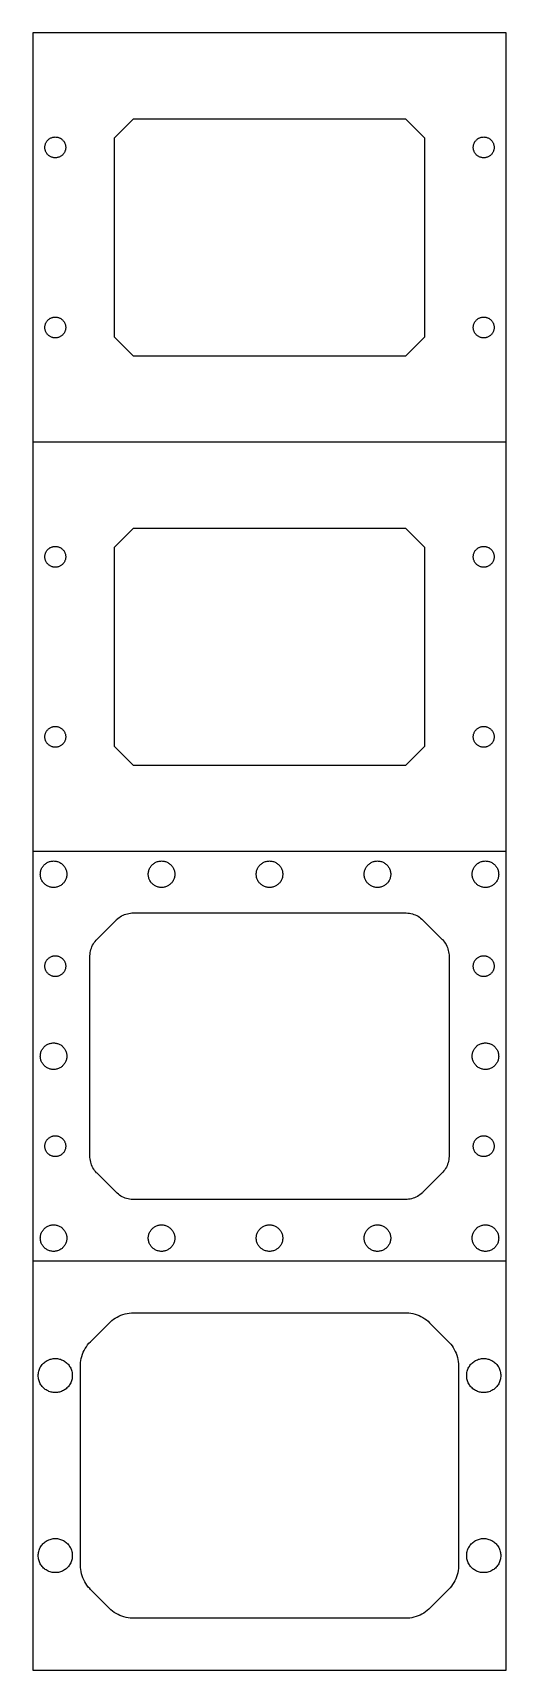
# Model space of a CAD drawing. Extents: x 0 to 125, y 0 to 432.
import ezdxf

# ---------------------------------------------------------------- set-up
doc = ezdxf.new("R2010")
doc.units = 0
doc.layers.add('LAYER_1', color=7, linetype='CONTINUOUS')

msp = doc.modelspace()

# ---------------------------------------------------------------- linework, layer by layer
at = {"layer": 'LAYER_1', "color": 7}
for p, q in [((0, 432.000035), (0, 0.000007)), ((124.999998, 432.000035), (0, 432.000035)), ((124.999998, 0.000007), (124.999998, 432.000035)), ((21.598599, 404.301834), (26.598601, 409.301833)), ((26.598601, 409.301833), (98.401398, 409.301833)), ((98.401398, 409.301833), (103.401399, 404.301834)), ((3.199999, 401.750035), (3.20539, 401.922735)), ((3.205398, 401.922735), (3.221711, 402.094735)), ((3.221699, 402.094735), (3.248708, 402.265336)), ((3.2487, 402.265336), (3.286399, 402.433935)), ((3.286399, 402.433935), (3.334599, 402.599834)), ((3.334599, 402.599834), (3.393099, 402.762335)), ((3.393099, 402.762335), (3.461698, 402.920935)), ((3.461698, 402.920935), (3.540198, 403.074834)), ((3.540198, 403.074834), (3.628099, 403.223534)), ((3.628099, 403.223534), (3.725201, 403.366434)), ((3.725201, 403.366434), (3.831099, 403.502934)), ((3.831099, 403.502934), (3.9453, 403.632533)), ((3.9453, 403.632533), (4.0675, 403.754735)), ((4.0675, 403.754735), (4.197099, 403.868934)), ((4.197099, 403.868934), (4.333598, 403.974835)), ((4.333598, 403.974835), (4.476499, 404.071933)), ((4.476499, 404.071933), (4.625199, 404.159834)), ((4.625199, 404.159834), (4.7791, 404.238334)), ((4.7791, 404.238334), (4.937698, 404.306934)), ((4.937698, 404.306934), (5.100199, 404.365433)), ((5.100199, 404.365433), (5.2661, 404.413634)), ((5.2661, 404.413634), (5.4347, 404.451333)), ((5.4347, 404.451333), (5.6053, 404.478342)), ((5.6053, 404.478333), (5.777301, 404.494646)), ((5.777301, 404.494634), (5.949998, 404.500025)), ((5.949998, 404.500033), (6.122698, 404.494643)), ((6.122698, 404.494634), (6.294699, 404.478322)), ((6.294699, 404.478333), (6.465299, 404.451325)), ((6.465299, 404.451333), (6.633899, 404.413634)), ((6.633899, 404.413634), (6.7998, 404.365433)), ((6.7998, 404.365433), (6.9624, 404.306934)), ((6.9624, 404.306934), (7.120898, 404.238334)), ((7.120898, 404.238334), (7.2748, 404.159834)), ((7.2748, 404.159834), (7.4235, 404.071933)), ((7.4235, 404.071933), (7.5664, 403.974835)), ((7.5664, 403.974835), (7.7029, 403.868934)), ((7.7029, 403.868934), (7.832499, 403.754735)), ((7.832499, 403.754735), (7.954699, 403.632533)), ((7.954699, 403.632533), (8.0689, 403.502934)), ((8.0689, 403.502934), (8.174798, 403.366434)), ((8.174798, 403.366434), (8.271899, 403.223534)), ((8.271899, 403.223534), (8.3598, 403.074834)), ((8.3598, 403.074834), (8.438301, 402.920935)), ((8.438301, 402.920935), (8.5069, 402.762335)), ((8.5069, 402.762335), (8.565399, 402.599834)), ((8.565399, 402.599834), (8.6136, 402.433935)), ((8.6136, 402.433935), (8.651299, 402.265336)), ((8.651299, 402.265336), (8.678308, 402.094735)), ((8.678299, 402.094735), (8.694612, 401.922735)), ((8.694601, 401.922735), (8.699991, 401.750035)), ((21.598599, 351.698223), (21.598599, 404.301834)), ((103.401399, 404.301834), (103.401399, 351.698223)), ((116.299999, 401.750035), (116.305389, 401.922735)), ((116.305398, 401.922735), (116.32171, 402.094735)), ((116.321699, 402.094735), (116.348708, 402.265336)), ((116.348699, 402.265336), (116.386398, 402.433935)), ((116.386398, 402.433935), (116.434599, 402.599834)), ((116.434599, 402.599834), (116.493098, 402.762335)), ((116.493098, 402.762335), (116.561698, 402.920935)), ((116.561698, 402.920935), (116.640198, 403.074834)), ((116.640198, 403.074834), (116.728099, 403.223534)), ((116.728099, 403.223534), (116.8252, 403.366434)), ((116.8252, 403.366434), (116.931099, 403.502934)), ((116.931099, 403.502934), (117.0453, 403.632533)), ((117.0453, 403.632533), (117.167499, 403.754735)), ((117.167499, 403.754735), (117.297098, 403.868934)), ((117.297098, 403.868934), (117.433598, 403.974835)), ((117.433598, 403.974835), (117.576498, 404.071933)), ((117.576498, 404.071933), (117.725198, 404.159834)), ((117.725198, 404.159834), (117.8791, 404.238334)), ((117.8791, 404.238334), (118.037599, 404.306934)), ((118.037599, 404.306934), (118.200198, 404.365433)), ((118.200198, 404.365433), (118.3661, 404.413634)), ((118.3661, 404.413634), (118.534699, 404.451333)), ((118.534699, 404.451333), (118.7053, 404.478342)), ((118.7053, 404.478333), (118.8773, 404.494646)), ((118.8773, 404.494634), (119.05, 404.500025)), ((119.05, 404.500033), (119.222698, 404.494643)), ((119.222698, 404.494634), (119.394698, 404.478322)), ((119.394698, 404.478333), (119.565299, 404.451325)), ((119.565299, 404.451333), (119.733898, 404.413634)), ((119.733898, 404.413634), (119.8998, 404.365433)), ((119.8998, 404.365433), (120.0623, 404.306934)), ((120.0623, 404.306934), (120.220898, 404.238334)), ((120.220898, 404.238334), (120.374799, 404.159834)), ((120.374799, 404.159834), (120.5235, 404.071933)), ((120.5235, 404.071933), (120.6664, 403.974835)), ((120.6664, 403.974835), (120.8029, 403.868934)), ((120.8029, 403.868934), (120.932499, 403.754735)), ((120.932499, 403.754735), (121.054698, 403.632533)), ((121.054698, 403.632533), (121.168899, 403.502934)), ((121.168899, 403.502934), (121.274798, 403.366434)), ((121.274798, 403.366434), (121.371899, 403.223534)), ((121.371899, 403.223534), (121.4598, 403.074834)), ((121.4598, 403.074834), (121.5383, 402.920935)), ((121.5383, 402.920935), (121.6069, 402.762335)), ((121.6069, 402.762335), (121.665399, 402.599834)), ((121.665399, 402.599834), (121.7136, 402.433935)), ((121.7136, 402.433935), (121.751299, 402.265336)), ((121.751299, 402.265336), (121.778308, 402.094735)), ((121.778299, 402.094735), (121.794611, 401.922735)), ((121.7946, 401.922735), (121.799991, 401.750035)), ((3.205398, 401.577334), (3.200008, 401.750035)), ((3.221699, 401.405334), (3.205387, 401.577334)), ((3.2487, 401.234734), (3.221691, 401.405334)), ((3.286399, 401.066134), (3.2487, 401.234734)), ((3.334599, 400.900235), (3.286399, 401.066134)), ((3.393099, 400.737735), (3.334599, 400.900235)), ((3.461698, 400.579134), (3.393099, 400.737735)), ((3.540198, 400.425236), (3.461698, 400.579134)), ((3.628099, 400.276535), (3.540198, 400.425236)), ((3.725201, 400.133635), (3.628099, 400.276535)), ((3.831099, 399.997135), (3.725201, 400.133635)), ((3.9453, 399.867533), (3.831099, 399.997135)), ((4.0675, 399.745334), (3.9453, 399.867533)), ((4.197099, 399.631133), (4.0675, 399.745334)), ((4.333598, 399.525235), (4.197099, 399.631133)), ((4.476499, 399.428133), (4.333598, 399.525235)), ((4.625199, 399.340133), (4.476499, 399.428133)), ((4.7791, 399.261735), (4.625199, 399.340133)), ((4.937698, 399.193135), (4.7791, 399.261735)), ((5.100199, 399.134633), (4.937698, 399.193135)), ((5.2661, 399.086435), (5.100199, 399.134633)), ((5.4347, 399.048733), (5.2661, 399.086435)), ((5.6053, 399.021733), (5.4347, 399.048742)), ((5.777301, 399.005435), (5.6053, 399.021747)), ((5.949998, 399.000033), (5.777301, 399.005424)), ((6.122698, 399.005435), (5.949998, 399.000044)), ((6.294699, 399.021733), (6.122698, 399.005421)), ((6.465299, 399.048733), (6.294699, 399.021725)), ((6.633899, 399.086435), (6.465299, 399.048733)), ((6.7998, 399.134633), (6.633899, 399.086435)), ((6.9624, 399.193135), (6.7998, 399.134633)), ((7.120898, 399.261735), (6.9624, 399.193135)), ((7.2748, 399.340133), (7.120898, 399.261735)), ((7.4235, 399.428133), (7.2748, 399.340133)), ((7.5664, 399.525235), (7.4235, 399.428133)), ((7.7029, 399.631133), (7.5664, 399.525235)), ((7.832499, 399.745334), (7.7029, 399.631133)), ((7.954699, 399.867533), (7.832499, 399.745334)), ((8.0689, 399.997135), (7.954699, 399.867533)), ((8.174798, 400.133635), (8.0689, 399.997135)), ((8.271899, 400.276535), (8.174798, 400.133635)), ((8.3598, 400.425236), (8.271899, 400.276535)), ((8.438301, 400.579134), (8.3598, 400.425236)), ((8.5069, 400.737735), (8.438301, 400.579134)), ((8.565399, 400.900235), (8.5069, 400.737735)), ((8.6136, 401.066134), (8.565399, 400.900235)), ((8.651299, 401.234734), (8.6136, 401.066134)), ((8.678299, 401.405334), (8.651291, 401.234734)), ((8.694601, 401.577334), (8.678288, 401.405334)), ((8.7, 401.750035), (8.694609, 401.577334)), ((116.305398, 401.577334), (116.300007, 401.750035)), ((116.321699, 401.405334), (116.305386, 401.577334)), ((116.348699, 401.234734), (116.32169, 401.405334)), ((116.386398, 401.066134), (116.348699, 401.234734)), ((116.434599, 400.900235), (116.386398, 401.066134)), ((116.493098, 400.737735), (116.434599, 400.900235)), ((116.561698, 400.579134), (116.493098, 400.737735)), ((116.640198, 400.425236), (116.561698, 400.579134)), ((116.728099, 400.276535), (116.640198, 400.425236)), ((116.8252, 400.133635), (116.728099, 400.276535)), ((116.931099, 399.997135), (116.8252, 400.133635)), ((117.0453, 399.867533), (116.931099, 399.997135)), ((117.167499, 399.745334), (117.0453, 399.867533)), ((117.297098, 399.631133), (117.167499, 399.745334)), ((117.433598, 399.525235), (117.297098, 399.631133)), ((117.576498, 399.428133), (117.433598, 399.525235)), ((117.725198, 399.340133), (117.576498, 399.428133)), ((117.8791, 399.261735), (117.725198, 399.340133)), ((118.037599, 399.193135), (117.8791, 399.261735)), ((118.200198, 399.134633), (118.037599, 399.193135)), ((118.3661, 399.086435), (118.200198, 399.134633)), ((118.534699, 399.048733), (118.3661, 399.086435)), ((118.7053, 399.021733), (118.534699, 399.048742)), ((118.8773, 399.005435), (118.7053, 399.021747)), ((119.05, 399.000033), (118.8773, 399.005424)), ((119.222698, 399.005435), (119.05, 399.000044)), ((119.394698, 399.021733), (119.222698, 399.005421)), ((119.565299, 399.048733), (119.394698, 399.021725)), ((119.733898, 399.086435), (119.565299, 399.048733)), ((119.8998, 399.134633), (119.733898, 399.086435)), ((120.0623, 399.193135), (119.8998, 399.134633)), ((120.220898, 399.261735), (120.0623, 399.193135)), ((120.374799, 399.340133), (120.220898, 399.261735)), ((120.5235, 399.428133), (120.374799, 399.340133)), ((120.6664, 399.525235), (120.5235, 399.428133)), ((120.8029, 399.631133), (120.6664, 399.525235)), ((120.932499, 399.745334), (120.8029, 399.631133)), ((121.054698, 399.867533), (120.932499, 399.745334)), ((121.168899, 399.997135), (121.054698, 399.867533)), ((121.274798, 400.133635), (121.168899, 399.997135)), ((121.371899, 400.276535), (121.274798, 400.133635)), ((121.4598, 400.425236), (121.371899, 400.276535)), ((121.5383, 400.579134), (121.4598, 400.425236)), ((121.6069, 400.737735), (121.5383, 400.579134)), ((121.665399, 400.900235), (121.6069, 400.737735)), ((121.7136, 401.066134), (121.665399, 400.900235)), ((121.751299, 401.234734), (121.7136, 401.066134)), ((121.778299, 401.405334), (121.75129, 401.234734)), ((121.7946, 401.577334), (121.778288, 401.405334)), ((121.799999, 401.750035), (121.794609, 401.577334)), ((3.199999, 354.250048), (3.20539, 354.42274)), ((3.205398, 354.077328), (3.200008, 354.250048)), ((3.205398, 354.42274), (3.221711, 354.594726)), ((3.221699, 354.594726), (3.248708, 354.765329)), ((3.2487, 354.765329), (3.286399, 354.933929)), ((3.286399, 354.933929), (3.334599, 355.099847)), ((3.334599, 355.099847), (3.393099, 355.262322)), ((3.393099, 355.262322), (3.461698, 355.420931)), ((3.461698, 355.420931), (3.540198, 355.574827)), ((3.540198, 355.574827), (3.628099, 355.72353)), ((3.628099, 355.72353), (3.725201, 355.866447)), ((3.725201, 355.866447), (3.831099, 356.00293)), ((3.831099, 356.00293), (3.9453, 356.132526)), ((3.9453, 356.132526), (4.0675, 356.254729)), ((4.0675, 356.254729), (4.197099, 356.368944)), ((4.197099, 356.368944), (4.333598, 356.474834)), ((4.333598, 356.474834), (4.476499, 356.571946)), ((4.476499, 356.571946), (4.625199, 356.659943)), ((4.625199, 356.659943), (4.7791, 356.738345)), ((4.7791, 356.738345), (4.937698, 356.806925)), ((4.937698, 356.806925), (5.100199, 356.865429)), ((5.100199, 356.865429), (5.2661, 356.913633)), ((5.2661, 356.913633), (5.4347, 356.951338)), ((5.4347, 356.951338), (5.6053, 356.978431)), ((5.6053, 356.978346), (5.777301, 356.994715)), ((5.777301, 356.994631), (5.949998, 356.999993)), ((5.949998, 357.000021), (6.122698, 356.994659)), ((6.122698, 356.994631), (6.294699, 356.978262)), ((6.294699, 356.978346), (6.465299, 356.951253)), ((6.465299, 356.951338), (6.633899, 356.913633)), ((6.633899, 356.913633), (6.7998, 356.865429)), ((6.7998, 356.865429), (6.9624, 356.806925)), ((6.9624, 356.806925), (7.120898, 356.738345)), ((7.120898, 356.738345), (7.2748, 356.659943)), ((7.2748, 356.659943), (7.4235, 356.571946)), ((7.4235, 356.571946), (7.5664, 356.474834)), ((7.5664, 356.474834), (7.7029, 356.368944)), ((7.7029, 356.368944), (7.832499, 356.254729)), ((7.832499, 356.254729), (7.954699, 356.132526)), ((7.954699, 356.132526), (8.0689, 356.00293)), ((8.0689, 356.00293), (8.174798, 355.866447)), ((8.174798, 355.866447), (8.271899, 355.72353)), ((8.271899, 355.72353), (8.3598, 355.574827)), ((8.3598, 355.574827), (8.438301, 355.420931)), ((8.438301, 355.420931), (8.5069, 355.262322)), ((8.5069, 355.262322), (8.565399, 355.099847)), ((8.565399, 355.099847), (8.6136, 354.933929)), ((8.6136, 354.933929), (8.651299, 354.765329)), ((8.651299, 354.765329), (8.678308, 354.594726)), ((8.678299, 354.594726), (8.694612, 354.42274)), ((8.694601, 354.42274), (8.699991, 354.250048)), ((8.7, 354.250048), (8.694609, 354.077328)), ((116.299999, 354.250048), (116.305389, 354.42274)), ((116.305398, 354.077328), (116.300007, 354.250048)), ((116.305398, 354.42274), (116.32171, 354.594726)), ((116.321699, 354.594726), (116.348708, 354.765329)), ((116.348699, 354.765329), (116.386398, 354.933929)), ((116.386398, 354.933929), (116.434599, 355.099847)), ((116.434599, 355.099847), (116.493098, 355.262322)), ((116.493098, 355.262322), (116.561698, 355.420931)), ((116.561698, 355.420931), (116.640198, 355.574827)), ((116.640198, 355.574827), (116.728099, 355.72353)), ((116.728099, 355.72353), (116.8252, 355.866447)), ((116.8252, 355.866447), (116.931099, 356.00293)), ((116.931099, 356.00293), (117.0453, 356.132526)), ((117.0453, 356.132526), (117.167499, 356.254729)), ((117.167499, 356.254729), (117.297098, 356.368944)), ((117.297098, 356.368944), (117.433598, 356.474834)), ((117.433598, 356.474834), (117.576498, 356.571946)), ((117.576498, 356.571946), (117.725198, 356.659943)), ((117.725198, 356.659943), (117.8791, 356.738345)), ((117.8791, 356.738345), (118.037599, 356.806925)), ((118.037599, 356.806925), (118.200198, 356.865429)), ((118.200198, 356.865429), (118.3661, 356.913633)), ((118.3661, 356.913633), (118.534699, 356.951338)), ((118.534699, 356.951338), (118.7053, 356.978431)), ((118.7053, 356.978346), (118.8773, 356.994715)), ((118.8773, 356.994631), (119.05, 356.999993)), ((119.05, 357.000021), (119.222698, 356.994659)), ((119.222698, 356.994631), (119.394698, 356.978262)), ((119.394698, 356.978346), (119.565299, 356.951253)), ((119.565299, 356.951338), (119.733898, 356.913633)), ((119.733898, 356.913633), (119.8998, 356.865429)), ((119.8998, 356.865429), (120.0623, 356.806925)), ((120.0623, 356.806925), (120.220898, 356.738345)), ((120.220898, 356.738345), (120.374799, 356.659943)), ((120.374799, 356.659943), (120.5235, 356.571946)), ((120.5235, 356.571946), (120.6664, 356.474834)), ((120.6664, 356.474834), (120.8029, 356.368944)), ((120.8029, 356.368944), (120.932499, 356.254729)), ((120.932499, 356.254729), (121.054698, 356.132526)), ((121.054698, 356.132526), (121.168899, 356.00293)), ((121.168899, 356.00293), (121.274798, 355.866447)), ((121.274798, 355.866447), (121.371899, 355.72353)), ((121.371899, 355.72353), (121.4598, 355.574827)), ((121.4598, 355.574827), (121.5383, 355.420931)), ((121.5383, 355.420931), (121.6069, 355.262322)), ((121.6069, 355.262322), (121.665399, 355.099847)), ((121.665399, 355.099847), (121.7136, 354.933929)), ((121.7136, 354.933929), (121.751299, 354.765329)), ((121.751299, 354.765329), (121.778308, 354.594726)), ((121.778299, 354.594726), (121.794611, 354.42274)), ((121.7946, 354.42274), (121.799991, 354.250048)), ((121.799999, 354.250048), (121.794609, 354.077328)), ((3.221699, 353.905342), (3.205387, 354.077328)), ((3.2487, 353.734738), (3.221691, 353.905342)), ((3.286399, 353.566139), (3.2487, 353.734738)), ((3.334599, 353.40022), (3.286399, 353.566139)), ((3.393099, 353.237745), (3.334599, 353.40022)), ((3.461698, 353.079136), (3.393099, 353.237745)), ((3.540198, 352.92524), (3.461698, 353.079136)), ((3.628099, 352.776537), (3.540198, 352.92524)), ((3.725201, 352.63362), (3.628099, 352.776537)), ((3.831099, 352.497137), (3.725201, 352.63362)), ((3.9453, 352.367541), (3.831099, 352.497137)), ((4.0675, 352.245339), (3.9453, 352.367541)), ((4.197099, 352.131123), (4.0675, 352.245339)), ((4.333598, 352.025234), (4.197099, 352.131123)), ((4.476499, 351.928121), (4.333598, 352.025234)), ((4.625199, 351.840237), (4.476499, 351.928121)), ((4.7791, 351.761723), (4.625199, 351.840237)), ((4.937698, 351.693143), (4.7791, 351.761723)), ((5.100199, 351.634638), (4.937698, 351.693143)), ((5.2661, 351.586434), (5.100199, 351.634638)), ((5.4347, 351.54873), (5.2661, 351.586434)), ((5.6053, 351.521721), (5.4347, 351.548814)), ((5.777301, 351.505437), (5.6053, 351.521806)), ((5.949998, 351.500046), (5.777301, 351.505408)), ((6.122698, 351.505437), (5.949998, 351.500074)), ((6.294699, 351.521721), (6.122698, 351.505352)), ((6.465299, 351.54873), (6.294699, 351.521636)), ((6.633899, 351.586434), (6.465299, 351.54873)), ((6.7998, 351.634638), (6.633899, 351.586434)), ((6.9624, 351.693143), (6.7998, 351.634638)), ((7.120898, 351.761723), (6.9624, 351.693143)), ((7.2748, 351.840237), (7.120898, 351.761723)), ((7.4235, 351.928121), (7.2748, 351.840237)), ((7.5664, 352.025234), (7.4235, 351.928121)), ((7.7029, 352.131123), (7.5664, 352.025234)), ((7.832499, 352.245339), (7.7029, 352.131123)), ((7.954699, 352.367541), (7.832499, 352.245339)), ((8.0689, 352.497137), (7.954699, 352.367541)), ((8.174798, 352.63362), (8.0689, 352.497137)), ((8.271899, 352.776537), (8.174798, 352.63362)), ((8.3598, 352.92524), (8.271899, 352.776537)), ((8.438301, 353.079136), (8.3598, 352.92524)), ((8.5069, 353.237745), (8.438301, 353.079136)), ((8.565399, 353.40022), (8.5069, 353.237745)), ((8.6136, 353.566139), (8.565399, 353.40022)), ((8.651299, 353.734738), (8.6136, 353.566139)), ((8.678299, 353.905342), (8.651291, 353.734738)), ((8.694601, 354.077328), (8.678288, 353.905342)), ((26.598601, 346.698233), (21.598599, 351.698223)), ((103.401399, 351.698223), (98.401398, 346.698233)), ((116.321699, 353.905342), (116.305386, 354.077328)), ((116.348699, 353.734738), (116.32169, 353.905342)), ((116.386398, 353.566139), (116.348699, 353.734738)), ((116.434599, 353.40022), (116.386398, 353.566139)), ((116.493098, 353.237745), (116.434599, 353.40022)), ((116.561698, 353.079136), (116.493098, 353.237745)), ((116.640198, 352.92524), (116.561698, 353.079136)), ((116.728099, 352.776537), (116.640198, 352.92524)), ((116.8252, 352.63362), (116.728099, 352.776537)), ((116.931099, 352.497137), (116.8252, 352.63362)), ((117.0453, 352.367541), (116.931099, 352.497137)), ((117.167499, 352.245339), (117.0453, 352.367541)), ((117.297098, 352.131123), (117.167499, 352.245339)), ((117.433598, 352.025234), (117.297098, 352.131123)), ((117.576498, 351.928121), (117.433598, 352.025234)), ((117.725198, 351.840237), (117.576498, 351.928121)), ((117.8791, 351.761723), (117.725198, 351.840237)), ((118.037599, 351.693143), (117.8791, 351.761723)), ((118.200198, 351.634638), (118.037599, 351.693143)), ((118.3661, 351.586434), (118.200198, 351.634638)), ((118.534699, 351.54873), (118.3661, 351.586434)), ((118.7053, 351.521721), (118.534699, 351.548814)), ((118.8773, 351.505437), (118.7053, 351.521806)), ((119.05, 351.500046), (118.8773, 351.505408)), ((119.222698, 351.505437), (119.05, 351.500074)), ((119.394698, 351.521721), (119.222698, 351.505352)), ((119.565299, 351.54873), (119.394698, 351.521636)), ((119.733898, 351.586434), (119.565299, 351.54873)), ((119.8998, 351.634638), (119.733898, 351.586434)), ((120.0623, 351.693143), (119.8998, 351.634638)), ((120.220898, 351.761723), (120.0623, 351.693143)), ((120.374799, 351.840237), (120.220898, 351.761723)), ((120.5235, 351.928121), (120.374799, 351.840237)), ((120.6664, 352.025234), (120.5235, 351.928121)), ((120.8029, 352.131123), (120.6664, 352.025234)), ((120.932499, 352.245339), (120.8029, 352.131123)), ((121.054698, 352.367541), (120.932499, 352.245339)), ((121.168899, 352.497137), (121.054698, 352.367541)), ((121.274798, 352.63362), (121.168899, 352.497137)), ((121.371899, 352.776537), (121.274798, 352.63362)), ((121.4598, 352.92524), (121.371899, 352.776537)), ((121.5383, 353.079136), (121.4598, 352.92524)), ((121.6069, 353.237745), (121.5383, 353.079136)), ((121.665399, 353.40022), (121.6069, 353.237745)), ((121.7136, 353.566139), (121.665399, 353.40022)), ((121.751299, 353.734738), (121.7136, 353.566139)), ((121.778299, 353.905342), (121.75129, 353.734738)), ((121.7946, 354.077328), (121.778288, 353.905342)), ((98.401398, 346.698233), (26.598601, 346.698233)), ((124.999998, 324.000019), (0, 324.000019)), ((21.598599, 296.301819), (26.598601, 301.301817)), ((26.598601, 301.301817), (98.401398, 301.301817)), ((98.401398, 301.301817), (103.401399, 296.301819)), ((3.199999, 293.750019), (3.20539, 293.922719)), ((3.205398, 293.922719), (3.221711, 294.09472)), ((3.221699, 294.09472), (3.248708, 294.26532)), ((3.2487, 294.26532), (3.286399, 294.43392)), ((3.286399, 294.43392), (3.334599, 294.599819)), ((3.334599, 294.599819), (3.393099, 294.762319)), ((3.393099, 294.762319), (3.461698, 294.92092)), ((3.461698, 294.92092), (3.540198, 295.074818)), ((3.540198, 295.074818), (3.628099, 295.223518)), ((3.628099, 295.223518), (3.725201, 295.366419)), ((3.725201, 295.366419), (3.831099, 295.502918)), ((3.831099, 295.502918), (3.9453, 295.632518)), ((3.9453, 295.632518), (4.0675, 295.75472)), ((4.0675, 295.75472), (4.197099, 295.868918)), ((4.197099, 295.868918), (4.333598, 295.974819)), ((4.333598, 295.974819), (4.476499, 296.071918)), ((4.476499, 296.071918), (4.625199, 296.159819)), ((4.625199, 296.159819), (4.7791, 296.238319)), ((4.7791, 296.238319), (4.937698, 296.306919)), ((4.937698, 296.306919), (5.100199, 296.365418)), ((5.100199, 296.365418), (5.2661, 296.413618)), ((5.2661, 296.413618), (5.4347, 296.451318)), ((5.4347, 296.451318), (5.6053, 296.478326)), ((5.6053, 296.478318), (5.777301, 296.49463)), ((5.777301, 296.494619), (5.949998, 296.500009)), ((5.949998, 296.500018), (6.122698, 296.494627)), ((6.122698, 296.494619), (6.294699, 296.478307)), ((6.294699, 296.478318), (6.465299, 296.451309)), ((6.465299, 296.451318), (6.633899, 296.413618)), ((6.633899, 296.413618), (6.7998, 296.365418)), ((6.7998, 296.365418), (6.9624, 296.306919)), ((6.9624, 296.306919), (7.120898, 296.238319)), ((7.120898, 296.238319), (7.2748, 296.159819)), ((7.2748, 296.159819), (7.4235, 296.071918)), ((7.4235, 296.071918), (7.5664, 295.974819)), ((7.5664, 295.974819), (7.7029, 295.868918)), ((7.7029, 295.868918), (7.832499, 295.75472)), ((7.832499, 295.75472), (7.954699, 295.632518)), ((7.954699, 295.632518), (8.0689, 295.502918)), ((8.0689, 295.502918), (8.174798, 295.366419)), ((8.174798, 295.366419), (8.271899, 295.223518)), ((8.271899, 295.223518), (8.3598, 295.074818)), ((8.3598, 295.074818), (8.438301, 294.92092)), ((8.438301, 294.92092), (8.5069, 294.762319)), ((8.5069, 294.762319), (8.565399, 294.599819)), ((8.565399, 294.599819), (8.6136, 294.43392)), ((8.6136, 294.43392), (8.651299, 294.26532)), ((8.651299, 294.26532), (8.678308, 294.09472)), ((8.678299, 294.09472), (8.694612, 293.922719)), ((8.694601, 293.922719), (8.699991, 293.750019)), ((21.598599, 243.698207), (21.598599, 296.301819)), ((103.401399, 296.301819), (103.401399, 243.698207)), ((116.299999, 293.750019), (116.305389, 293.922719)), ((116.305398, 293.922719), (116.32171, 294.09472)), ((116.321699, 294.09472), (116.348708, 294.26532)), ((116.348699, 294.26532), (116.386398, 294.43392)), ((116.386398, 294.43392), (116.434599, 294.599819)), ((116.434599, 294.599819), (116.493098, 294.762319)), ((116.493098, 294.762319), (116.561698, 294.92092)), ((116.561698, 294.92092), (116.640198, 295.074818)), ((116.640198, 295.074818), (116.728099, 295.223518)), ((116.728099, 295.223518), (116.8252, 295.366419)), ((116.8252, 295.366419), (116.931099, 295.502918)), ((116.931099, 295.502918), (117.0453, 295.632518)), ((117.0453, 295.632518), (117.167499, 295.75472)), ((117.167499, 295.75472), (117.297098, 295.868918)), ((117.297098, 295.868918), (117.433598, 295.974819)), ((117.433598, 295.974819), (117.576498, 296.071918)), ((117.576498, 296.071918), (117.725198, 296.159819)), ((117.725198, 296.159819), (117.8791, 296.238319)), ((117.8791, 296.238319), (118.037599, 296.306919)), ((118.037599, 296.306919), (118.200198, 296.365418)), ((118.200198, 296.365418), (118.3661, 296.413618)), ((118.3661, 296.413618), (118.534699, 296.451318)), ((118.534699, 296.451318), (118.7053, 296.478326)), ((118.7053, 296.478318), (118.8773, 296.49463)), ((118.8773, 296.494619), (119.05, 296.500009)), ((119.05, 296.500018), (119.222698, 296.494627)), ((119.222698, 296.494619), (119.394698, 296.478307)), ((119.394698, 296.478318), (119.565299, 296.451309)), ((119.565299, 296.451318), (119.733898, 296.413618)), ((119.733898, 296.413618), (119.8998, 296.365418)), ((119.8998, 296.365418), (120.0623, 296.306919)), ((120.0623, 296.306919), (120.220898, 296.238319)), ((120.220898, 296.238319), (120.374799, 296.159819)), ((120.374799, 296.159819), (120.5235, 296.071918)), ((120.5235, 296.071918), (120.6664, 295.974819)), ((120.6664, 295.974819), (120.8029, 295.868918)), ((120.8029, 295.868918), (120.932499, 295.75472)), ((120.932499, 295.75472), (121.054698, 295.632518)), ((121.054698, 295.632518), (121.168899, 295.502918)), ((121.168899, 295.502918), (121.274798, 295.366419)), ((121.274798, 295.366419), (121.371899, 295.223518)), ((121.371899, 295.223518), (121.4598, 295.074818)), ((121.4598, 295.074818), (121.5383, 294.92092)), ((121.5383, 294.92092), (121.6069, 294.762319)), ((121.6069, 294.762319), (121.665399, 294.599819)), ((121.665399, 294.599819), (121.7136, 294.43392)), ((121.7136, 294.43392), (121.751299, 294.26532)), ((121.751299, 294.26532), (121.778308, 294.09472)), ((121.778299, 294.09472), (121.794611, 293.922719)), ((121.7946, 293.922719), (121.799991, 293.750019)), ((3.205398, 293.577319), (3.200008, 293.750019)), ((3.221699, 293.405319), (3.205387, 293.577319)), ((3.2487, 293.234718), (3.221691, 293.405319)), ((3.286399, 293.066119), (3.2487, 293.234718)), ((3.334599, 292.90022), (3.286399, 293.066119)), ((3.393099, 292.737719), (3.334599, 292.90022)), ((3.461698, 292.579119), (3.393099, 292.737719)), ((3.540198, 292.42522), (3.461698, 292.579119)), ((3.628099, 292.27652), (3.540198, 292.42522)), ((3.725201, 292.13362), (3.628099, 292.27652)), ((3.831099, 291.99712), (3.725201, 292.13362)), ((3.9453, 291.867518), (3.831099, 291.99712)), ((4.0675, 291.745319), (3.9453, 291.867518)), ((4.197099, 291.631117), (4.0675, 291.745319)), ((4.333598, 291.525219), (4.197099, 291.631117)), ((4.476499, 291.428118), (4.333598, 291.525219)), ((4.625199, 291.340118), (4.476499, 291.428118)), ((4.7791, 291.261719), (4.625199, 291.340118)), ((4.937698, 291.19312), (4.7791, 291.261719)), ((5.100199, 291.134618), (4.937698, 291.19312)), ((5.2661, 291.08642), (5.100199, 291.134618)), ((5.4347, 291.048718), (5.2661, 291.08642)), ((5.6053, 291.021718), (5.4347, 291.048726)), ((5.777301, 291.005419), (5.6053, 291.021732)), ((5.949998, 291.000018), (5.777301, 291.005408)), ((6.122698, 291.005419), (5.949998, 291.000029)), ((6.294699, 291.021718), (6.122698, 291.005405)), ((6.465299, 291.048718), (6.294699, 291.021709)), ((6.633899, 291.08642), (6.465299, 291.048718)), ((6.7998, 291.134618), (6.633899, 291.08642)), ((6.9624, 291.19312), (6.7998, 291.134618)), ((7.120898, 291.261719), (6.9624, 291.19312)), ((7.2748, 291.340118), (7.120898, 291.261719)), ((7.4235, 291.428118), (7.2748, 291.340118)), ((7.5664, 291.525219), (7.4235, 291.428118)), ((7.7029, 291.631117), (7.5664, 291.525219)), ((7.832499, 291.745319), (7.7029, 291.631117)), ((7.954699, 291.867518), (7.832499, 291.745319)), ((8.0689, 291.99712), (7.954699, 291.867518)), ((8.174798, 292.13362), (8.0689, 291.99712)), ((8.271899, 292.27652), (8.174798, 292.13362)), ((8.3598, 292.42522), (8.271899, 292.27652)), ((8.438301, 292.579119), (8.3598, 292.42522)), ((8.5069, 292.737719), (8.438301, 292.579119)), ((8.565399, 292.90022), (8.5069, 292.737719)), ((8.6136, 293.066119), (8.565399, 292.90022)), ((8.651299, 293.234718), (8.6136, 293.066119)), ((8.678299, 293.405319), (8.651291, 293.234718)), ((8.694601, 293.577319), (8.678288, 293.405319)), ((8.7, 293.750019), (8.694609, 293.577319)), ((116.305398, 293.577319), (116.300007, 293.750019)), ((116.321699, 293.405319), (116.305386, 293.577319)), ((116.348699, 293.234718), (116.32169, 293.405319)), ((116.386398, 293.066119), (116.348699, 293.234718)), ((116.434599, 292.90022), (116.386398, 293.066119)), ((116.493098, 292.737719), (116.434599, 292.90022)), ((116.561698, 292.579119), (116.493098, 292.737719)), ((116.640198, 292.42522), (116.561698, 292.579119)), ((116.728099, 292.27652), (116.640198, 292.42522)), ((116.8252, 292.13362), (116.728099, 292.27652)), ((116.931099, 291.99712), (116.8252, 292.13362)), ((117.0453, 291.867518), (116.931099, 291.99712)), ((117.167499, 291.745319), (117.0453, 291.867518)), ((117.297098, 291.631117), (117.167499, 291.745319)), ((117.433598, 291.525219), (117.297098, 291.631117)), ((117.576498, 291.428118), (117.433598, 291.525219)), ((117.725198, 291.340118), (117.576498, 291.428118)), ((117.8791, 291.261719), (117.725198, 291.340118)), ((118.037599, 291.19312), (117.8791, 291.261719)), ((118.200198, 291.134618), (118.037599, 291.19312)), ((118.3661, 291.08642), (118.200198, 291.134618)), ((118.534699, 291.048718), (118.3661, 291.08642)), ((118.7053, 291.021718), (118.534699, 291.048726)), ((118.8773, 291.005419), (118.7053, 291.021732)), ((119.05, 291.000018), (118.8773, 291.005408)), ((119.222698, 291.005419), (119.05, 291.000029)), ((119.394698, 291.021718), (119.222698, 291.005405)), ((119.565299, 291.048718), (119.394698, 291.021709)), ((119.733898, 291.08642), (119.565299, 291.048718)), ((119.8998, 291.134618), (119.733898, 291.08642)), ((120.0623, 291.19312), (119.8998, 291.134618)), ((120.220898, 291.261719), (120.0623, 291.19312)), ((120.374799, 291.340118), (120.220898, 291.261719)), ((120.5235, 291.428118), (120.374799, 291.340118)), ((120.6664, 291.525219), (120.5235, 291.428118)), ((120.8029, 291.631117), (120.6664, 291.525219)), ((120.932499, 291.745319), (120.8029, 291.631117)), ((121.054698, 291.867518), (120.932499, 291.745319)), ((121.168899, 291.99712), (121.054698, 291.867518)), ((121.274798, 292.13362), (121.168899, 291.99712)), ((121.371899, 292.27652), (121.274798, 292.13362)), ((121.4598, 292.42522), (121.371899, 292.27652)), ((121.5383, 292.579119), (121.4598, 292.42522)), ((121.6069, 292.737719), (121.5383, 292.579119)), ((121.665399, 292.90022), (121.6069, 292.737719)), ((121.7136, 293.066119), (121.665399, 292.90022)), ((121.751299, 293.234718), (121.7136, 293.066119)), ((121.778299, 293.405319), (121.75129, 293.234718)), ((121.7946, 293.577319), (121.778288, 293.405319)), ((121.799999, 293.750019), (121.794609, 293.577319)), ((3.199999, 246.250032), (3.20539, 246.422724)), ((3.205398, 246.077312), (3.200008, 246.250032)), ((3.205398, 246.422724), (3.221711, 246.59471)), ((3.221699, 246.59471), (3.248708, 246.765314)), ((3.2487, 246.765314), (3.286399, 246.933913)), ((3.286399, 246.933913), (3.334599, 247.099832)), ((3.334599, 247.099832), (3.393099, 247.262307)), ((3.393099, 247.262307), (3.461698, 247.420916)), ((3.461698, 247.420916), (3.540198, 247.574812)), ((3.540198, 247.574812), (3.628099, 247.723515)), ((3.628099, 247.723515), (3.725201, 247.866432)), ((3.725201, 247.866432), (3.831099, 248.002915)), ((3.831099, 248.002915), (3.9453, 248.132511)), ((3.9453, 248.132511), (4.0675, 248.254713)), ((4.0675, 248.254713), (4.197099, 248.368929)), ((4.197099, 248.368929), (4.333598, 248.474818)), ((4.333598, 248.474818), (4.476499, 248.571931)), ((4.476499, 248.571931), (4.625199, 248.659928)), ((4.625199, 248.659928), (4.7791, 248.738329)), ((4.7791, 248.738329), (4.937698, 248.806909)), ((4.937698, 248.806909), (5.100199, 248.865414)), ((5.100199, 248.865414), (5.2661, 248.913617)), ((5.2661, 248.913617), (5.4347, 248.951322)), ((5.4347, 248.951322), (5.6053, 248.978416)), ((5.6053, 248.978331), (5.777301, 248.9947)), ((5.777301, 248.994615), (5.949998, 248.999977)), ((5.949998, 249.000006), (6.122698, 248.994643)), ((6.122698, 248.994615), (6.294699, 248.978246)), ((6.294699, 248.978331), (6.465299, 248.951238)), ((6.465299, 248.951322), (6.633899, 248.913617)), ((6.633899, 248.913617), (6.7998, 248.865414)), ((6.7998, 248.865414), (6.9624, 248.806909)), ((6.9624, 248.806909), (7.120898, 248.738329)), ((7.120898, 248.738329), (7.2748, 248.659928)), ((7.2748, 248.659928), (7.4235, 248.571931)), ((7.4235, 248.571931), (7.5664, 248.474818)), ((7.5664, 248.474818), (7.7029, 248.368929)), ((7.7029, 248.368929), (7.832499, 248.254713)), ((7.832499, 248.254713), (7.954699, 248.132511)), ((7.954699, 248.132511), (8.0689, 248.002915)), ((8.0689, 248.002915), (8.174798, 247.866432)), ((8.174798, 247.866432), (8.271899, 247.723515)), ((8.271899, 247.723515), (8.3598, 247.574812)), ((8.3598, 247.574812), (8.438301, 247.420916)), ((8.438301, 247.420916), (8.5069, 247.262307)), ((8.5069, 247.262307), (8.565399, 247.099832)), ((8.565399, 247.099832), (8.6136, 246.933913)), ((8.6136, 246.933913), (8.651299, 246.765314)), ((8.651299, 246.765314), (8.678308, 246.59471)), ((8.678299, 246.59471), (8.694612, 246.422724)), ((8.694601, 246.422724), (8.699991, 246.250032)), ((8.7, 246.250032), (8.694609, 246.077312)), ((116.299999, 246.250032), (116.305389, 246.422724)), ((116.305398, 246.077312), (116.300007, 246.250032)), ((116.305398, 246.422724), (116.32171, 246.59471)), ((116.321699, 246.59471), (116.348708, 246.765314)), ((116.348699, 246.765314), (116.386398, 246.933913)), ((116.386398, 246.933913), (116.434599, 247.099832)), ((116.434599, 247.099832), (116.493098, 247.262307)), ((116.493098, 247.262307), (116.561698, 247.420916)), ((116.561698, 247.420916), (116.640198, 247.574812)), ((116.640198, 247.574812), (116.728099, 247.723515)), ((116.728099, 247.723515), (116.8252, 247.866432)), ((116.8252, 247.866432), (116.931099, 248.002915)), ((116.931099, 248.002915), (117.0453, 248.132511)), ((117.0453, 248.132511), (117.167499, 248.254713)), ((117.167499, 248.254713), (117.297098, 248.368929)), ((117.297098, 248.368929), (117.433598, 248.474818)), ((117.433598, 248.474818), (117.576498, 248.571931)), ((117.576498, 248.571931), (117.725198, 248.659928)), ((117.725198, 248.659928), (117.8791, 248.738329)), ((117.8791, 248.738329), (118.037599, 248.806909)), ((118.037599, 248.806909), (118.200198, 248.865414)), ((118.200198, 248.865414), (118.3661, 248.913617)), ((118.3661, 248.913617), (118.534699, 248.951322)), ((118.534699, 248.951322), (118.7053, 248.978416)), ((118.7053, 248.978331), (118.8773, 248.9947)), ((118.8773, 248.994615), (119.05, 248.999977)), ((119.05, 249.000006), (119.222698, 248.994643)), ((119.222698, 248.994615), (119.394698, 248.978246)), ((119.394698, 248.978331), (119.565299, 248.951238)), ((119.565299, 248.951322), (119.733898, 248.913617)), ((119.733898, 248.913617), (119.8998, 248.865414)), ((119.8998, 248.865414), (120.0623, 248.806909)), ((120.0623, 248.806909), (120.220898, 248.738329)), ((120.220898, 248.738329), (120.374799, 248.659928)), ((120.374799, 248.659928), (120.5235, 248.571931)), ((120.5235, 248.571931), (120.6664, 248.474818)), ((120.6664, 248.474818), (120.8029, 248.368929)), ((120.8029, 248.368929), (120.932499, 248.254713)), ((120.932499, 248.254713), (121.054698, 248.132511)), ((121.054698, 248.132511), (121.168899, 248.002915)), ((121.168899, 248.002915), (121.274798, 247.866432)), ((121.274798, 247.866432), (121.371899, 247.723515)), ((121.371899, 247.723515), (121.4598, 247.574812)), ((121.4598, 247.574812), (121.5383, 247.420916)), ((121.5383, 247.420916), (121.6069, 247.262307)), ((121.6069, 247.262307), (121.665399, 247.099832)), ((121.665399, 247.099832), (121.7136, 246.933913)), ((121.7136, 246.933913), (121.751299, 246.765314)), ((121.751299, 246.765314), (121.778308, 246.59471)), ((121.778299, 246.59471), (121.794611, 246.422724)), ((121.7946, 246.422724), (121.799991, 246.250032)), ((121.799999, 246.250032), (121.794609, 246.077312)), ((3.221699, 245.905326), (3.205387, 246.077312)), ((3.2487, 245.734723), (3.221691, 245.905326)), ((3.286399, 245.566123), (3.2487, 245.734723)), ((3.334599, 245.400205), (3.286399, 245.566123)), ((3.393099, 245.237729), (3.334599, 245.400205)), ((3.461698, 245.079121), (3.393099, 245.237729)), ((3.540198, 244.925225), (3.461698, 245.079121)), ((3.628099, 244.776522), (3.540198, 244.925225)), ((3.725201, 244.633605), (3.628099, 244.776522)), ((3.831099, 244.497122), (3.725201, 244.633605)), ((3.9453, 244.367525), (3.831099, 244.497122)), ((4.0675, 244.245323), (3.9453, 244.367525)), ((4.197099, 244.131108), (4.0675, 244.245323)), ((4.333598, 244.025218), (4.197099, 244.131108)), ((4.476499, 243.928105), (4.333598, 244.025218)), ((4.625199, 243.840221), (4.476499, 243.928105)), ((4.7791, 243.761707), (4.625199, 243.840221)), ((4.937698, 243.693127), (4.7791, 243.761707)), ((5.100199, 243.634623), (4.937698, 243.693127)), ((5.2661, 243.586419), (5.100199, 243.634623)), ((5.4347, 243.548714), (5.2661, 243.586419)), ((5.6053, 243.521705), (5.4347, 243.548799)), ((5.777301, 243.505421), (5.6053, 243.52179)), ((5.949998, 243.500031), (5.777301, 243.505393)), ((6.122698, 243.505421), (5.949998, 243.500059)), ((6.294699, 243.521705), (6.122698, 243.505337)), ((6.465299, 243.548714), (6.294699, 243.521621)), ((6.633899, 243.586419), (6.465299, 243.548714)), ((6.7998, 243.634623), (6.633899, 243.586419)), ((6.9624, 243.693127), (6.7998, 243.634623)), ((7.120898, 243.761707), (6.9624, 243.693127)), ((7.2748, 243.840221), (7.120898, 243.761707)), ((7.4235, 243.928105), (7.2748, 243.840221)), ((7.5664, 244.025218), (7.4235, 243.928105)), ((7.7029, 244.131108), (7.5664, 244.025218)), ((7.832499, 244.245323), (7.7029, 244.131108)), ((7.954699, 244.367525), (7.832499, 244.245323)), ((8.0689, 244.497122), (7.954699, 244.367525)), ((8.174798, 244.633605), (8.0689, 244.497122)), ((8.271899, 244.776522), (8.174798, 244.633605)), ((8.3598, 244.925225), (8.271899, 244.776522)), ((8.438301, 245.079121), (8.3598, 244.925225)), ((8.5069, 245.237729), (8.438301, 245.079121)), ((8.565399, 245.400205), (8.5069, 245.237729)), ((8.6136, 245.566123), (8.565399, 245.400205)), ((8.651299, 245.734723), (8.6136, 245.566123)), ((8.678299, 245.905326), (8.651291, 245.734723)), ((8.694601, 246.077312), (8.678288, 245.905326)), ((26.598601, 238.698217), (21.598599, 243.698207)), ((103.401399, 243.698207), (98.401398, 238.698217)), ((116.321699, 245.905326), (116.305386, 246.077312)), ((116.348699, 245.734723), (116.32169, 245.905326)), ((116.386398, 245.566123), (116.348699, 245.734723)), ((116.434599, 245.400205), (116.386398, 245.566123)), ((116.493098, 245.237729), (116.434599, 245.400205)), ((116.561698, 245.079121), (116.493098, 245.237729)), ((116.640198, 244.925225), (116.561698, 245.079121)), ((116.728099, 244.776522), (116.640198, 244.925225)), ((116.8252, 244.633605), (116.728099, 244.776522)), ((116.931099, 244.497122), (116.8252, 244.633605)), ((117.0453, 244.367525), (116.931099, 244.497122)), ((117.167499, 244.245323), (117.0453, 244.367525)), ((117.297098, 244.131108), (117.167499, 244.245323)), ((117.433598, 244.025218), (117.297098, 244.131108)), ((117.576498, 243.928105), (117.433598, 244.025218)), ((117.725198, 243.840221), (117.576498, 243.928105)), ((117.8791, 243.761707), (117.725198, 243.840221)), ((118.037599, 243.693127), (117.8791, 243.761707)), ((118.200198, 243.634623), (118.037599, 243.693127)), ((118.3661, 243.586419), (118.200198, 243.634623)), ((118.534699, 243.548714), (118.3661, 243.586419)), ((118.7053, 243.521705), (118.534699, 243.548799)), ((118.8773, 243.505421), (118.7053, 243.52179)), ((119.05, 243.500031), (118.8773, 243.505393)), ((119.222698, 243.505421), (119.05, 243.500059)), ((119.394698, 243.521705), (119.222698, 243.505337)), ((119.565299, 243.548714), (119.394698, 243.521621)), ((119.733898, 243.586419), (119.565299, 243.548714)), ((119.8998, 243.634623), (119.733898, 243.586419)), ((120.0623, 243.693127), (119.8998, 243.634623)), ((120.220898, 243.761707), (120.0623, 243.693127)), ((120.374799, 243.840221), (120.220898, 243.761707)), ((120.5235, 243.928105), (120.374799, 243.840221)), ((120.6664, 244.025218), (120.5235, 243.928105)), ((120.8029, 244.131108), (120.6664, 244.025218)), ((120.932499, 244.245323), (120.8029, 244.131108)), ((121.054698, 244.367525), (120.932499, 244.245323)), ((121.168899, 244.497122), (121.054698, 244.367525)), ((121.274798, 244.633605), (121.168899, 244.497122)), ((121.371899, 244.776522), (121.274798, 244.633605)), ((121.4598, 244.925225), (121.371899, 244.776522)), ((121.5383, 245.079121), (121.4598, 244.925225)), ((121.6069, 245.237729), (121.5383, 245.079121)), ((121.665399, 245.400205), (121.6069, 245.237729)), ((121.7136, 245.566123), (121.665399, 245.400205)), ((121.751299, 245.734723), (121.7136, 245.566123)), ((121.778299, 245.905326), (121.75129, 245.734723)), ((121.7946, 246.077312), (121.778288, 245.905326)), ((98.401398, 238.698217), (26.598601, 238.698217)), ((124.999998, 216.000015), (0, 216.000015)), ((2.3331, 211.490214), (2.432899, 211.686116)), ((2.432899, 211.686116), (2.544899, 211.875414)), ((2.544899, 211.875414), (2.6684, 212.057216)), ((2.6684, 212.057216), (2.8032, 212.231014)), ((2.8032, 212.231014), (2.948599, 212.395916)), ((2.948599, 212.395916), (3.1041, 212.551415)), ((3.1041, 212.551415), (3.269, 212.696816)), ((3.269, 212.696816), (3.442801, 212.831614)), ((3.442801, 212.831614), (3.6246, 212.955114)), ((3.6246, 212.955114), (3.8139, 213.067114)), ((3.8139, 213.067114), (4.009799, 213.166913)), ((4.009799, 213.166913), (4.211599, 213.254216)), ((4.211599, 213.254216), (4.418398, 213.328714)), ((4.418398, 213.328714), (4.629599, 213.390016)), ((4.629599, 213.390016), (4.844201, 213.438013)), ((4.844201, 213.438013), (5.0613, 213.472413)), ((5.0613, 213.472413), (5.2802, 213.493128)), ((5.2802, 213.493114), (5.5, 213.500029)), ((5.5, 213.500015), (5.719801, 213.4931)), ((5.719801, 213.493114), (5.938701, 213.472399)), ((5.938701, 213.472413), (6.1558, 213.438013)), ((6.1558, 213.438013), (6.370399, 213.390016)), ((6.370399, 213.390016), (6.5816, 213.328714)), ((6.5816, 213.328714), (6.788398, 213.254216)), ((6.788398, 213.254216), (6.990199, 213.166913)), ((6.990199, 213.166913), (7.1861, 213.067114)), ((7.1861, 213.067114), (7.375398, 212.955114)), ((7.375398, 212.955114), (7.557299, 212.831614)), ((7.557299, 212.831614), (7.730998, 212.696816)), ((7.730998, 212.696816), (7.8959, 212.551415)), ((7.8959, 212.551415), (8.051399, 212.395916)), ((8.051399, 212.395916), (8.1968, 212.231014)), ((8.1968, 212.231014), (8.331598, 212.057216)), ((8.331598, 212.057216), (8.4552, 211.875414)), ((8.4552, 211.875414), (8.567098, 211.686116)), ((8.567098, 211.686116), (8.666901, 211.490214)), ((30.8331, 211.490214), (30.932899, 211.686116)), ((30.932899, 211.686116), (31.044899, 211.875414)), ((31.044899, 211.875414), (31.168399, 212.057216)), ((31.168399, 212.057216), (31.3032, 212.231014)), ((31.3032, 212.231014), (31.448598, 212.395916)), ((31.448598, 212.395916), (31.6041, 212.551415)), ((31.6041, 212.551415), (31.768999, 212.696816)), ((31.768999, 212.696816), (31.9428, 212.831614)), ((31.9428, 212.831614), (32.124599, 212.955114)), ((32.124599, 212.955114), (32.3139, 213.067114)), ((32.3139, 213.067114), (32.509799, 213.166913)), ((32.509799, 213.166913), (32.711599, 213.254216)), ((32.711599, 213.254216), (32.9184, 213.328714)), ((32.9184, 213.328714), (33.129598, 213.390016)), ((33.129598, 213.390016), (33.3442, 213.438013)), ((33.3442, 213.438013), (33.561299, 213.472413)), ((33.561299, 213.472413), (33.780199, 213.493128)), ((33.780199, 213.493114), (34, 213.500029)), ((34, 213.500015), (34.2198, 213.4931)), ((34.2198, 213.493114), (34.438699, 213.472399)), ((34.438699, 213.472413), (34.655799, 213.438013)), ((34.655799, 213.438013), (34.870399, 213.390016)), ((34.870399, 213.390016), (35.081599, 213.328714)), ((35.081599, 213.328714), (35.288399, 213.254216)), ((35.288399, 213.254216), (35.490199, 213.166913)), ((35.490199, 213.166913), (35.686099, 213.067114)), ((35.686099, 213.067114), (35.875399, 212.955114)), ((35.875399, 212.955114), (36.057299, 212.831614)), ((36.057299, 212.831614), (36.230999, 212.696816)), ((36.230999, 212.696816), (36.395899, 212.551415)), ((36.395899, 212.551415), (36.551399, 212.395916)), ((36.551399, 212.395916), (36.696799, 212.231014)), ((36.696799, 212.231014), (36.831599, 212.057216)), ((36.831599, 212.057216), (36.955199, 211.875414)), ((36.955199, 211.875414), (37.067099, 211.686116)), ((37.067099, 211.686116), (37.166899, 211.490214)), ((59.333109, 211.490214), (59.432939, 211.686116)), ((59.432939, 211.686116), (59.544859, 211.875414)), ((59.544859, 211.875414), (59.668439, 212.057216)), ((59.668439, 212.057216), (59.803209, 212.231014)), ((59.803209, 212.231014), (59.948619, 212.395916)), ((59.948619, 212.395916), (60.104099, 212.551415)), ((60.104099, 212.551415), (60.269029, 212.696816)), ((60.269029, 212.696816), (60.442759, 212.831614)), ((60.442759, 212.831614), (60.624619, 212.955114)), ((60.624619, 212.955114), (60.813869, 213.067114)), ((60.813869, 213.067114), (61.009779, 213.166913)), ((61.009779, 213.166913), (61.211579, 213.254216)), ((61.211579, 213.254216), (61.418439, 213.328714)), ((61.418439, 213.328714), (61.629592, 213.390016)), ((61.629592, 213.390016), (61.844176, 213.438013)), ((61.844176, 213.438013), (62.061339, 213.472413)), ((62.061339, 213.472413), (62.280242, 213.493128)), ((62.280242, 213.493114), (62.499999, 213.500015)), ((62.499999, 213.500015), (62.719756, 213.4931)), ((62.719756, 213.493114), (62.938659, 213.472399)), ((62.938659, 213.472413), (63.155822, 213.438013)), ((63.155822, 213.438013), (63.370406, 213.390016)), ((63.370406, 213.390016), (63.581559, 213.328714)), ((63.581559, 213.328714), (63.788419, 213.254216)), ((63.788419, 213.254216), (63.990219, 213.166913)), ((63.990219, 213.166913), (64.186129, 213.067114)), ((64.186129, 213.067114), (64.375379, 212.955114)), ((64.375379, 212.955114), (64.557239, 212.831614)), ((64.557239, 212.831614), (64.730969, 212.696816)), ((64.730969, 212.696816), (64.895899, 212.551415)), ((64.895899, 212.551415), (65.051379, 212.395916)), ((65.051379, 212.395916), (65.196789, 212.231014)), ((65.196789, 212.231014), (65.331559, 212.057216)), ((65.331559, 212.057216), (65.455139, 211.875414)), ((65.455139, 211.875414), (65.567059, 211.686116)), ((65.567059, 211.686116), (65.666889, 211.490214)), ((87.833099, 211.490214), (87.932899, 211.686116)), ((87.932899, 211.686116), (88.044799, 211.875414)), ((88.044799, 211.875414), (88.168399, 212.057216)), ((88.168399, 212.057216), (88.303199, 212.231014)), ((88.303199, 212.231014), (88.448599, 212.395916)), ((88.448599, 212.395916), (88.604099, 212.551415)), ((88.604099, 212.551415), (88.768999, 212.696816)), ((88.768999, 212.696816), (88.942699, 212.831614)), ((88.942699, 212.831614), (89.124599, 212.955114)), ((89.124599, 212.955114), (89.313899, 213.067114)), ((89.313899, 213.067114), (89.509799, 213.166913)), ((89.509799, 213.166913), (89.711599, 213.254216)), ((89.711599, 213.254216), (89.918399, 213.328714)), ((89.918399, 213.328714), (90.129599, 213.390016)), ((90.129599, 213.390016), (90.344199, 213.438013)), ((90.344199, 213.438013), (90.561299, 213.472413)), ((90.561299, 213.472413), (90.780198, 213.493128)), ((90.780198, 213.493114), (90.999999, 213.500029)), ((90.999999, 213.500015), (91.219799, 213.4931)), ((91.219799, 213.493114), (91.438699, 213.472399)), ((91.438699, 213.472413), (91.655798, 213.438013)), ((91.655798, 213.438013), (91.8704, 213.390016)), ((91.8704, 213.390016), (92.081598, 213.328714)), ((92.081598, 213.328714), (92.2884, 213.254216)), ((92.2884, 213.254216), (92.4902, 213.166913)), ((92.4902, 213.166913), (92.686099, 213.067114)), ((92.686099, 213.067114), (92.875399, 212.955114)), ((92.875399, 212.955114), (93.057198, 212.831614)), ((93.057198, 212.831614), (93.230999, 212.696816)), ((93.230999, 212.696816), (93.395899, 212.551415)), ((93.395899, 212.551415), (93.5514, 212.395916)), ((93.5514, 212.395916), (93.696798, 212.231014)), ((93.696798, 212.231014), (93.831599, 212.057216)), ((93.831599, 212.057216), (93.9551, 211.875414)), ((93.9551, 211.875414), (94.067099, 211.686116)), ((94.067099, 211.686116), (94.166899, 211.490214)), ((116.333098, 211.490214), (116.4329, 211.686116)), ((116.4329, 211.686116), (116.544798, 211.875414)), ((116.544798, 211.875414), (116.6684, 212.057216)), ((116.6684, 212.057216), (116.803198, 212.231014)), ((116.803198, 212.231014), (116.948599, 212.395916)), ((116.948599, 212.395916), (117.104098, 212.551415)), ((117.104098, 212.551415), (117.269, 212.696816)), ((117.269, 212.696816), (117.4427, 212.831614)), ((117.4427, 212.831614), (117.6246, 212.955114)), ((117.6246, 212.955114), (117.813898, 213.067114)), ((117.813898, 213.067114), (118.0098, 213.166913)), ((118.0098, 213.166913), (118.2116, 213.254216)), ((118.2116, 213.254216), (118.418398, 213.328714)), ((118.418398, 213.328714), (118.629599, 213.390016)), ((118.629599, 213.390016), (118.844198, 213.438013)), ((118.844198, 213.438013), (119.061298, 213.472413)), ((119.061298, 213.472413), (119.280198, 213.493128)), ((119.280198, 213.493114), (119.499998, 213.500029)), ((119.499998, 213.500015), (119.719798, 213.4931)), ((119.719798, 213.493114), (119.938698, 213.472399)), ((119.938698, 213.472413), (120.155798, 213.438013)), ((120.155798, 213.438013), (120.3704, 213.390016)), ((120.3704, 213.390016), (120.581601, 213.328714)), ((120.581601, 213.328714), (120.788399, 213.254216)), ((120.788399, 213.254216), (120.990199, 213.166913)), ((120.990199, 213.166913), (121.186098, 213.067114)), ((121.186098, 213.067114), (121.375399, 212.955114)), ((121.375399, 212.955114), (121.557198, 212.831614)), ((121.557198, 212.831614), (121.730999, 212.696816)), ((121.730999, 212.696816), (121.895898, 212.551415)), ((121.895898, 212.551415), (122.0514, 212.395916)), ((122.0514, 212.395916), (122.196798, 212.231014)), ((122.196798, 212.231014), (122.331599, 212.057216)), ((122.331599, 212.057216), (122.455099, 211.875414)), ((122.455099, 211.875414), (122.567099, 211.686116)), ((122.567099, 211.686116), (122.666898, 211.490214)), ((2.006899, 209.780216), (1.999985, 210.000016)), ((1.999999, 210.000016), (2.006913, 210.219813)), ((2.0276, 209.561316), (2.006885, 209.780216)), ((2.006899, 210.219813), (2.027614, 210.438713)), ((2.0276, 210.438713), (2.062, 210.655816)), ((2.062, 209.344216), (2.0276, 209.561316)), ((2.062, 210.655816), (2.110001, 210.870415)), ((2.110001, 209.129614), (2.062, 209.344216)), ((2.110001, 210.870415), (2.171299, 211.081616)), ((2.171299, 208.918413), (2.110001, 209.129614)), ((2.171299, 211.081616), (2.2458, 211.288414)), ((2.2458, 208.711615), (2.171299, 208.918413)), ((2.2458, 211.288414), (2.3331, 211.490214)), ((2.3331, 208.509815), (2.2458, 208.711615)), ((2.432899, 208.313916), (2.3331, 208.509815)), ((2.544899, 208.124615), (2.432899, 208.313916)), ((2.6684, 207.942715), (2.544899, 208.124615)), ((2.8032, 207.769015), (2.6684, 207.942715)), ((2.948599, 207.604116), (2.8032, 207.769015)), ((3.1041, 207.448614), (2.948599, 207.604116)), ((3.269, 207.303213), (3.1041, 207.448614)), ((7.8959, 207.448614), (7.730998, 207.303213)), ((8.051399, 207.604116), (7.8959, 207.448614)), ((8.1968, 207.769015), (8.051399, 207.604116)), ((8.331598, 207.942715), (8.1968, 207.769015)), ((8.4552, 208.124615), (8.331598, 207.942715)), ((8.567098, 208.313916), (8.4552, 208.124615)), ((8.666901, 208.509815), (8.567098, 208.313916)), ((8.666901, 211.490214), (8.7542, 211.288414)), ((8.7542, 208.711615), (8.666901, 208.509815)), ((8.7542, 211.288414), (8.828699, 211.081616)), ((8.828699, 208.918413), (8.7542, 208.711615)), ((8.828699, 211.081616), (8.89, 210.870415)), ((8.89, 209.129614), (8.828699, 208.918413)), ((8.89, 210.870415), (8.938, 210.655816)), ((8.938, 209.344216), (8.89, 209.129614)), ((8.938, 210.655816), (8.9724, 210.438713)), ((8.9724, 209.561316), (8.938, 209.344216)), ((8.9724, 210.438713), (8.993087, 210.219813)), ((8.993099, 209.780216), (8.972412, 209.561316)), ((8.993099, 210.219813), (8.999985, 210.000016)), ((8.999999, 210.000016), (8.993113, 209.780216)), ((30.506899, 209.780216), (30.499984, 210.000016)), ((30.499998, 210.000016), (30.506913, 210.219813)), ((30.506899, 210.219813), (30.527585, 210.438713)), ((30.5276, 209.561316), (30.506913, 209.780216)), ((30.5276, 210.438713), (30.562, 210.655816)), ((30.562, 209.344216), (30.5276, 209.561316)), ((30.562, 210.655816), (30.61, 210.870415)), ((30.61, 209.129614), (30.562, 209.344216)), ((30.61, 210.870415), (30.671299, 211.081616)), ((30.671299, 208.918413), (30.61, 209.129614)), ((30.671299, 211.081616), (30.7458, 211.288414)), ((30.7458, 208.711615), (30.671299, 208.918413)), ((30.7458, 211.288414), (30.8331, 211.490214)), ((30.8331, 208.509815), (30.7458, 208.711615)), ((30.932899, 208.313916), (30.8331, 208.509815)), ((31.044899, 208.124615), (30.932899, 208.313916)), ((31.168399, 207.942715), (31.044899, 208.124615)), ((31.3032, 207.769015), (31.168399, 207.942715)), ((31.448598, 207.604116), (31.3032, 207.769015)), ((31.6041, 207.448614), (31.448598, 207.604116)), ((31.768999, 207.303213), (31.6041, 207.448614)), ((36.395899, 207.448614), (36.230999, 207.303213)), ((36.551399, 207.604116), (36.395899, 207.448614)), ((36.696799, 207.769015), (36.551399, 207.604116)), ((36.831599, 207.942715), (36.696799, 207.769015)), ((36.955199, 208.124615), (36.831599, 207.942715)), ((37.067099, 208.313916), (36.955199, 208.124615)), ((37.166899, 208.509815), (37.067099, 208.313916)), ((37.166899, 211.490214), (37.254199, 211.288414)), ((37.254199, 208.711615), (37.166899, 208.509815)), ((37.254199, 211.288414), (37.328699, 211.081616)), ((37.328699, 208.918413), (37.254199, 208.711615)), ((37.328699, 211.081616), (37.389999, 210.870415)), ((37.389999, 209.129614), (37.328699, 208.918413)), ((37.389999, 210.870415), (37.437999, 210.655816)), ((37.437999, 209.344216), (37.389999, 209.129614)), ((37.437999, 210.655816), (37.472399, 210.438713)), ((37.472399, 209.561316), (37.437999, 209.344216)), ((37.493099, 209.780216), (37.472398, 209.561316)), ((37.472399, 210.438713), (37.4931, 210.219813)), ((37.493099, 210.219813), (37.5, 210.000016)), ((37.499999, 210.000016), (37.493099, 209.780216)), ((58.999999, 210.000016), (59.006908, 210.219813)), ((59.006909, 209.780216), (59, 210.000016)), ((59.006909, 210.219813), (59.027599, 210.438713)), ((59.027599, 209.561316), (59.006909, 209.780216)), ((59.027599, 210.438713), (59.061999, 210.655816)), ((59.061999, 209.344216), (59.027599, 209.561316)), ((59.061999, 210.655816), (59.109969, 210.870415)), ((59.109969, 209.129614), (59.061999, 209.344216)), ((59.109969, 210.870415), (59.171309, 211.081616)), ((59.171309, 208.918413), (59.109969, 209.129614)), ((59.171309, 211.081616), (59.245789, 211.288414)), ((59.245789, 208.711615), (59.171309, 208.918413)), ((59.245789, 211.288414), (59.333109, 211.490214)), ((59.333109, 208.509815), (59.245789, 208.711615)), ((59.432939, 208.313916), (59.333109, 208.509815)), ((59.544859, 208.124615), (59.432939, 208.313916)), ((59.668439, 207.942715), (59.544859, 208.124615)), ((59.803209, 207.769015), (59.668439, 207.942715)), ((59.948619, 207.604116), (59.803209, 207.769015)), ((60.104099, 207.448614), (59.948619, 207.604116)), ((60.269029, 207.303213), (60.104099, 207.448614)), ((64.895899, 207.448614), (64.730969, 207.303213)), ((65.051379, 207.604116), (64.895899, 207.448614)), ((65.196789, 207.769015), (65.051379, 207.604116)), ((65.331559, 207.942715), (65.196789, 207.769015)), ((65.455139, 208.124615), (65.331559, 207.942715)), ((65.567059, 208.313916), (65.455139, 208.124615)), ((65.666889, 208.509815), (65.567059, 208.313916)), ((65.666889, 211.490214), (65.754209, 211.288414)), ((65.754209, 208.711615), (65.666889, 208.509815)), ((65.754209, 211.288414), (65.828689, 211.081616)), ((65.828689, 208.918413), (65.754209, 208.711615)), ((65.828689, 211.081616), (65.890029, 210.870415)), ((65.890029, 209.129614), (65.828689, 208.918413)), ((65.890029, 210.870415), (65.937999, 210.655816)), ((65.937999, 209.344216), (65.890029, 209.129614)), ((65.937999, 210.655816), (65.972399, 210.438713)), ((65.972399, 209.561316), (65.937999, 209.344216)), ((65.972399, 210.438713), (65.993089, 210.219813)), ((65.993089, 209.780216), (65.9724, 209.561316)), ((65.993089, 210.219813), (65.999998, 210.000016)), ((65.999999, 210.000016), (65.99309, 209.780216)), ((87.499999, 210.000016), (87.506899, 210.219813)), ((87.506899, 209.780216), (87.499999, 210.000016)), ((87.527599, 209.561316), (87.506898, 209.780216)), ((87.506899, 210.219813), (87.5276, 210.438713)), ((87.527599, 210.438713), (87.561999, 210.655816)), ((87.561999, 209.344216), (87.527599, 209.561316)), ((87.561999, 210.655816), (87.609999, 210.870415)), ((87.609999, 209.129614), (87.561999, 209.344216)), ((87.609999, 210.870415), (87.671299, 211.081616)), ((87.671299, 208.918413), (87.609999, 209.129614)), ((87.671299, 211.081616), (87.745799, 211.288414)), ((87.745799, 208.711615), (87.671299, 208.918413)), ((87.745799, 211.288414), (87.833099, 211.490214)), ((87.833099, 208.509815), (87.745799, 208.711615)), ((87.932899, 208.313916), (87.833099, 208.509815)), ((88.044799, 208.124615), (87.932899, 208.313916)), ((88.168399, 207.942715), (88.044799, 208.124615)), ((88.303199, 207.769015), (88.168399, 207.942715)), ((88.448599, 207.604116), (88.303199, 207.769015)), ((88.604099, 207.448614), (88.448599, 207.604116)), ((88.768999, 207.303213), (88.604099, 207.448614)), ((93.395899, 207.448614), (93.230999, 207.303213)), ((93.5514, 207.604116), (93.395899, 207.448614)), ((93.696798, 207.769015), (93.5514, 207.604116)), ((93.831599, 207.942715), (93.696798, 207.769015)), ((93.9551, 208.124615), (93.831599, 207.942715)), ((94.067099, 208.313916), (93.9551, 208.124615)), ((94.166899, 208.509815), (94.067099, 208.313916)), ((94.166899, 211.490214), (94.254199, 211.288414)), ((94.254199, 208.711615), (94.166899, 208.509815)), ((94.254199, 211.288414), (94.3287, 211.081616)), ((94.3287, 208.918413), (94.254199, 208.711615)), ((94.3287, 211.081616), (94.389998, 210.870415)), ((94.389998, 209.129614), (94.3287, 208.918413)), ((94.389998, 210.870415), (94.437999, 210.655816)), ((94.437999, 209.344216), (94.389998, 209.129614)), ((94.437999, 210.655816), (94.472399, 210.438713)), ((94.472399, 209.561316), (94.437999, 209.344216)), ((94.472399, 210.438713), (94.493086, 210.219813)), ((94.4931, 209.780216), (94.472413, 209.561316)), ((94.5, 210.000016), (94.493086, 209.780216)), ((94.4931, 210.219813), (94.500014, 210.000016)), ((115.999999, 210.000016), (116.006886, 210.219813)), ((116.0069, 209.780216), (116.000014, 210.000016)), ((116.0069, 210.219813), (116.027587, 210.438713)), ((116.027598, 209.561316), (116.006911, 209.780216)), ((116.027598, 210.438713), (116.061998, 210.655816)), ((116.061998, 209.344216), (116.027598, 209.561316)), ((116.061998, 210.655816), (116.109998, 210.870415)), ((116.109998, 209.129614), (116.061998, 209.344216)), ((116.109998, 210.870415), (116.1713, 211.081616)), ((116.1713, 208.918413), (116.109998, 209.129614)), ((116.1713, 211.081616), (116.245798, 211.288414)), ((116.245798, 208.711615), (116.1713, 208.918413)), ((116.245798, 211.288414), (116.333098, 211.490214)), ((116.333098, 208.509815), (116.245798, 208.711615)), ((116.4329, 208.313916), (116.333098, 208.509815)), ((116.544798, 208.124615), (116.4329, 208.313916)), ((116.6684, 207.942715), (116.544798, 208.124615)), ((116.803198, 207.769015), (116.6684, 207.942715)), ((116.948599, 207.604116), (116.803198, 207.769015)), ((117.104098, 207.448614), (116.948599, 207.604116)), ((117.269, 207.303213), (117.104098, 207.448614)), ((121.895898, 207.448614), (121.730999, 207.303213)), ((122.0514, 207.604116), (121.895898, 207.448614)), ((122.196798, 207.769015), (122.0514, 207.604116)), ((122.331599, 207.942715), (122.196798, 207.769015)), ((122.455099, 208.124615), (122.331599, 207.942715)), ((122.567099, 208.313916), (122.455099, 208.124615)), ((122.666898, 208.509815), (122.567099, 208.313916)), ((122.666898, 211.490214), (122.754198, 211.288414)), ((122.754198, 208.711615), (122.666898, 208.509815)), ((122.754198, 211.288414), (122.828699, 211.081616)), ((122.828699, 208.918413), (122.754198, 208.711615)), ((122.828699, 211.081616), (122.889998, 210.870415)), ((122.889998, 209.129614), (122.828699, 208.918413)), ((122.889998, 210.870415), (122.937998, 210.655816)), ((122.937998, 209.344216), (122.889998, 209.129614)), ((122.937998, 210.655816), (122.972398, 210.438713)), ((122.972398, 209.561316), (122.937998, 209.344216)), ((122.993099, 209.780216), (122.972384, 209.561316)), ((122.972398, 210.438713), (122.993113, 210.219813)), ((123, 210.000016), (122.993085, 209.780216)), ((122.993099, 210.219813), (123.000014, 210.000016)), ((3.442801, 207.168415), (3.269, 207.303213)), ((3.6246, 207.044813), (3.442801, 207.168415)), ((3.8139, 206.932915), (3.6246, 207.044813)), ((4.009799, 206.833116), (3.8139, 206.932915)), ((4.211599, 206.745816), (4.009799, 206.833116)), ((4.418398, 206.671315), (4.211599, 206.745816)), ((4.629599, 206.610013), (4.418398, 206.671315)), ((4.844201, 206.562016), (4.629599, 206.610013)), ((5.0613, 206.527616), (4.844201, 206.562016)), ((5.2802, 206.506915), (5.0613, 206.52763)), ((5.5, 206.500014), (5.2802, 206.506929)), ((5.719801, 206.506915), (5.5, 206.5)), ((5.938701, 206.527616), (5.719801, 206.506901)), ((6.1558, 206.562016), (5.938701, 206.527616)), ((6.370399, 206.610013), (6.1558, 206.562016)), ((6.5816, 206.671315), (6.370399, 206.610013)), ((6.788398, 206.745816), (6.5816, 206.671315)), ((6.990199, 206.833116), (6.788398, 206.745816)), ((7.1861, 206.932915), (6.990199, 206.833116)), ((7.375398, 207.044813), (7.1861, 206.932915)), ((7.557299, 207.168415), (7.375398, 207.044813)), ((7.730998, 207.303213), (7.557299, 207.168415)), ((31.9428, 207.168415), (31.768999, 207.303213)), ((32.124599, 207.044813), (31.9428, 207.168415)), ((32.3139, 206.932915), (32.124599, 207.044813)), ((32.509799, 206.833116), (32.3139, 206.932915)), ((32.711599, 206.745816), (32.509799, 206.833116)), ((32.9184, 206.671315), (32.711599, 206.745816)), ((33.129598, 206.610013), (32.9184, 206.671315)), ((33.3442, 206.562016), (33.129598, 206.610013)), ((33.561299, 206.527616), (33.3442, 206.562016)), ((33.780199, 206.506915), (33.561299, 206.52763)), ((34, 206.500014), (33.780199, 206.506929)), ((34.2198, 206.506915), (34, 206.5)), ((34.438699, 206.527616), (34.2198, 206.506901)), ((34.655799, 206.562016), (34.438699, 206.527616)), ((34.870399, 206.610013), (34.655799, 206.562016)), ((35.081599, 206.671315), (34.870399, 206.610013)), ((35.288399, 206.745816), (35.081599, 206.671315)), ((35.490199, 206.833116), (35.288399, 206.745816)), ((35.686099, 206.932915), (35.490199, 206.833116)), ((35.875399, 207.044813), (35.686099, 206.932915)), ((36.057299, 207.168415), (35.875399, 207.044813)), ((36.230999, 207.303213), (36.057299, 207.168415)), ((60.442759, 207.168415), (60.269029, 207.303213)), ((60.624619, 207.044813), (60.442759, 207.168415)), ((60.813869, 206.932915), (60.624619, 207.044813)), ((61.009779, 206.833116), (60.813869, 206.932915)), ((61.211579, 206.745816), (61.009779, 206.833116)), ((61.418439, 206.671315), (61.211579, 206.745816)), ((61.629592, 206.610013), (61.418439, 206.671315)), ((61.844176, 206.562016), (61.629592, 206.610013)), ((62.061339, 206.527616), (61.844176, 206.562016)), ((62.280242, 206.506915), (62.061339, 206.52763)), ((62.499999, 206.500014), (62.280242, 206.506929)), ((62.719756, 206.506915), (62.499999, 206.500014)), ((62.938659, 206.527616), (62.719756, 206.506901)), ((63.155822, 206.562016), (62.938659, 206.527616)), ((63.370406, 206.610013), (63.155822, 206.562016)), ((63.581559, 206.671315), (63.370406, 206.610013)), ((63.788419, 206.745816), (63.581559, 206.671315)), ((63.990219, 206.833116), (63.788419, 206.745816)), ((64.186129, 206.932915), (63.990219, 206.833116)), ((64.375379, 207.044813), (64.186129, 206.932915)), ((64.557239, 207.168415), (64.375379, 207.044813)), ((64.730969, 207.303213), (64.557239, 207.168415)), ((88.942699, 207.168415), (88.768999, 207.303213)), ((89.124599, 207.044813), (88.942699, 207.168415)), ((89.313899, 206.932915), (89.124599, 207.044813)), ((89.509799, 206.833116), (89.313899, 206.932915)), ((89.711599, 206.745816), (89.509799, 206.833116)), ((89.918399, 206.671315), (89.711599, 206.745816)), ((90.129599, 206.610013), (89.918399, 206.671315)), ((90.344199, 206.562016), (90.129599, 206.610013)), ((90.561299, 206.527616), (90.344199, 206.562016)), ((90.780198, 206.506915), (90.561299, 206.52763)), ((90.999999, 206.500014), (90.780198, 206.506929)), ((91.219799, 206.506915), (90.999999, 206.5)), ((91.438699, 206.527616), (91.219799, 206.506901)), ((91.655798, 206.562016), (91.438699, 206.527616)), ((91.8704, 206.610013), (91.655798, 206.562016)), ((92.081598, 206.671315), (91.8704, 206.610013)), ((92.2884, 206.745816), (92.081598, 206.671315)), ((92.4902, 206.833116), (92.2884, 206.745816)), ((92.686099, 206.932915), (92.4902, 206.833116)), ((92.875399, 207.044813), (92.686099, 206.932915)), ((93.057198, 207.168415), (92.875399, 207.044813)), ((93.230999, 207.303213), (93.057198, 207.168415)), ((117.4427, 207.168415), (117.269, 207.303213)), ((117.6246, 207.044813), (117.4427, 207.168415)), ((117.813898, 206.932915), (117.6246, 207.044813)), ((118.0098, 206.833116), (117.813898, 206.932915)), ((118.2116, 206.745816), (118.0098, 206.833116)), ((118.418398, 206.671315), (118.2116, 206.745816)), ((118.629599, 206.610013), (118.418398, 206.671315)), ((118.844198, 206.562016), (118.629599, 206.610013)), ((119.061298, 206.527616), (118.844198, 206.562016)), ((119.280198, 206.506915), (119.061298, 206.52763)), ((119.499998, 206.500014), (119.280198, 206.506929)), ((119.719798, 206.506915), (119.499998, 206.5)), ((119.938698, 206.527616), (119.719798, 206.506901)), ((120.155798, 206.562016), (119.938698, 206.527616)), ((120.3704, 206.610013), (120.155798, 206.562016)), ((120.581601, 206.671315), (120.3704, 206.610013)), ((120.788399, 206.745816), (120.581601, 206.671315)), ((120.990199, 206.833116), (120.788399, 206.745816)), ((121.186098, 206.932915), (120.990199, 206.833116)), ((121.375399, 207.044813), (121.186098, 206.932915)), ((121.557198, 207.168415), (121.375399, 207.044813)), ((121.730999, 207.303213), (121.557198, 207.168415)), ((22.778, 198.560415), (23.115801, 198.789915)), ((23.115801, 198.789915), (23.467198, 198.997814)), ((23.467198, 198.997814), (23.831098, 199.183116)), ((23.831098, 199.183116), (24.205799, 199.345314)), ((24.205799, 199.345314), (24.59, 199.483614)), ((24.59, 199.483614), (24.982099, 199.597514)), ((24.982099, 199.597514), (25.380699, 199.686614)), ((25.380699, 199.686614), (25.784, 199.750515)), ((25.784, 199.750515), (26.190499, 199.788914)), ((26.190499, 199.788914), (26.598601, 199.801812)), ((26.598601, 199.801814), (98.401398, 199.801814)), ((98.401398, 199.801814), (98.605498, 199.798625)), ((98.605498, 199.798614), (99.0131, 199.772904)), ((99.0131, 199.772915), (99.418199, 199.721714)), ((99.418199, 199.721714), (99.819299, 199.645215)), ((99.819299, 199.645215), (100.2148, 199.543714)), ((100.2148, 199.543714), (100.6032, 199.417515)), ((100.6032, 199.417515), (100.9828, 199.267215)), ((100.9828, 199.267215), (101.352299, 199.093315)), ((101.352299, 199.093315), (101.710098, 198.896615)), ((101.710098, 198.896615), (102.0549, 198.677814)), ((17.002399, 192.897914), (22.0024, 197.897915)), ((22.0024, 197.897915), (22.149099, 198.040116)), ((22.149099, 198.040116), (22.455401, 198.310115)), ((22.455401, 198.310115), (22.778, 198.560415)), ((102.0549, 198.677814), (102.3853, 198.437815)), ((102.3853, 198.437815), (102.699899, 198.177515)), ((102.699899, 198.177515), (102.997598, 197.897915)), ((102.997598, 197.897915), (107.9976, 192.897914)), ((15.2552, 189.719716), (15.356699, 190.115214)), ((15.356699, 190.115214), (15.4829, 190.503614)), ((15.4829, 190.503614), (15.6332, 190.883214)), ((15.6332, 190.883214), (15.8071, 191.252713)), ((15.8071, 191.252713), (16.003801, 191.610515)), ((16.003801, 191.610515), (16.222599, 191.955314)), ((16.222599, 191.955314), (16.462598, 192.285714)), ((16.462598, 192.285714), (16.7229, 192.600316)), ((16.7229, 192.600316), (17.002399, 192.897914)), ((107.9976, 192.897914), (108.139698, 192.751313)), ((108.139698, 192.751313), (108.409698, 192.445015)), ((108.409698, 192.445015), (108.659998, 192.122415)), ((108.659998, 192.122415), (108.889498, 191.784615)), ((108.889498, 191.784615), (109.0974, 191.433214)), ((109.0974, 191.433214), (109.282698, 191.069314)), ((109.282698, 191.069314), (109.4449, 190.694613)), ((109.4449, 190.694613), (109.5832, 190.310416)), ((109.5832, 190.310416), (109.697198, 189.918214)), ((3.199999, 185.750015), (3.20539, 185.922715)), ((3.205398, 185.922715), (3.221711, 186.094716)), ((3.221699, 186.094716), (3.248708, 186.265316)), ((3.2487, 186.265316), (3.286399, 186.433916)), ((3.286399, 186.433916), (3.334599, 186.599814)), ((3.334599, 186.599814), (3.393099, 186.762315)), ((3.393099, 186.762315), (3.461698, 186.920916)), ((3.461698, 186.920916), (3.540198, 187.074814)), ((3.540198, 187.074814), (3.628099, 187.223514)), ((3.628099, 187.223514), (3.725201, 187.366415)), ((3.725201, 187.366415), (3.831099, 187.502914)), ((3.831099, 187.502914), (3.9453, 187.632513)), ((3.9453, 187.632513), (4.0675, 187.754716)), ((4.0675, 187.754716), (4.197099, 187.868914)), ((4.197099, 187.868914), (4.333598, 187.974815)), ((4.333598, 187.974815), (4.476499, 188.071914)), ((4.476499, 188.071914), (4.625199, 188.159815)), ((4.625199, 188.159815), (4.7791, 188.238315)), ((4.7791, 188.238315), (4.937698, 188.306915)), ((4.937698, 188.306915), (5.100199, 188.365414)), ((5.100199, 188.365414), (5.2661, 188.413614)), ((5.2661, 188.413614), (5.4347, 188.451314)), ((5.4347, 188.451314), (5.6053, 188.478322)), ((5.6053, 188.478314), (5.777301, 188.494626)), ((5.777301, 188.494615), (5.949998, 188.500005)), ((5.949998, 188.500014), (6.122698, 188.494623)), ((6.122698, 188.494615), (6.294699, 188.478302)), ((6.294699, 188.478314), (6.465299, 188.451305)), ((6.465299, 188.451314), (6.633899, 188.413614)), ((6.633899, 188.413614), (6.7998, 188.365414)), ((6.7998, 188.365414), (6.9624, 188.306915)), ((6.9624, 188.306915), (7.120898, 188.238315)), ((7.120898, 188.238315), (7.2748, 188.159815)), ((7.2748, 188.159815), (7.4235, 188.071914)), ((7.4235, 188.071914), (7.5664, 187.974815)), ((7.5664, 187.974815), (7.7029, 187.868914)), ((7.7029, 187.868914), (7.832499, 187.754716)), ((7.832499, 187.754716), (7.954699, 187.632513)), ((7.954699, 187.632513), (8.0689, 187.502914)), ((8.0689, 187.502914), (8.174798, 187.366415)), ((8.174798, 187.366415), (8.271899, 187.223514)), ((8.271899, 187.223514), (8.3598, 187.074814)), ((8.3598, 187.074814), (8.438301, 186.920916)), ((8.438301, 186.920916), (8.5069, 186.762315)), ((8.5069, 186.762315), (8.565399, 186.599814)), ((8.565399, 186.599814), (8.6136, 186.433916)), ((8.6136, 186.433916), (8.651299, 186.265316)), ((8.651299, 186.265316), (8.678308, 186.094716)), ((8.678299, 186.094716), (8.694612, 185.922715)), ((8.694601, 185.922715), (8.699991, 185.750015)), ((15.098598, 188.301815), (15.101787, 188.505915)), ((15.098598, 135.698203), (15.098598, 188.301815)), ((15.101799, 188.505915), (15.127509, 188.913515)), ((15.127501, 188.913515), (15.178699, 189.318613)), ((15.178699, 189.318613), (15.2552, 189.719716)), ((109.697198, 189.918214), (109.7862, 189.519714)), ((109.7862, 189.519714), (109.850098, 189.116415)), ((109.850098, 189.116415), (109.8885, 188.709914)), ((109.8885, 188.709914), (109.901397, 188.301815)), ((109.9014, 188.301815), (109.9014, 135.698203)), ((116.299999, 185.750015), (116.305389, 185.922715)), ((116.305398, 185.922715), (116.32171, 186.094716)), ((116.321699, 186.094716), (116.348708, 186.265316)), ((116.348699, 186.265316), (116.386398, 186.433916)), ((116.386398, 186.433916), (116.434599, 186.599814)), ((116.434599, 186.599814), (116.493098, 186.762315)), ((116.493098, 186.762315), (116.561698, 186.920916)), ((116.561698, 186.920916), (116.640198, 187.074814)), ((116.640198, 187.074814), (116.728099, 187.223514)), ((116.728099, 187.223514), (116.8252, 187.366415)), ((116.8252, 187.366415), (116.931099, 187.502914)), ((116.931099, 187.502914), (117.0453, 187.632513)), ((117.0453, 187.632513), (117.167499, 187.754716)), ((117.167499, 187.754716), (117.297098, 187.868914)), ((117.297098, 187.868914), (117.433598, 187.974815)), ((117.433598, 187.974815), (117.576498, 188.071914)), ((117.576498, 188.071914), (117.725198, 188.159815)), ((117.725198, 188.159815), (117.8791, 188.238315)), ((117.8791, 188.238315), (118.037599, 188.306915)), ((118.037599, 188.306915), (118.200198, 188.365414)), ((118.200198, 188.365414), (118.3661, 188.413614)), ((118.3661, 188.413614), (118.534699, 188.451314)), ((118.534699, 188.451314), (118.7053, 188.478322)), ((118.7053, 188.478314), (118.8773, 188.494626)), ((118.8773, 188.494615), (119.05, 188.500005)), ((119.05, 188.500014), (119.222698, 188.494623)), ((119.222698, 188.494615), (119.394698, 188.478302)), ((119.394698, 188.478314), (119.565299, 188.451305)), ((119.565299, 188.451314), (119.733898, 188.413614)), ((119.733898, 188.413614), (119.8998, 188.365414)), ((119.8998, 188.365414), (120.0623, 188.306915)), ((120.0623, 188.306915), (120.220898, 188.238315)), ((120.220898, 188.238315), (120.374799, 188.159815)), ((120.374799, 188.159815), (120.5235, 188.071914)), ((120.5235, 188.071914), (120.6664, 187.974815)), ((120.6664, 187.974815), (120.8029, 187.868914)), ((120.8029, 187.868914), (120.932499, 187.754716)), ((120.932499, 187.754716), (121.054698, 187.632513)), ((121.054698, 187.632513), (121.168899, 187.502914)), ((121.168899, 187.502914), (121.274798, 187.366415)), ((121.274798, 187.366415), (121.371899, 187.223514)), ((121.371899, 187.223514), (121.4598, 187.074814)), ((121.4598, 187.074814), (121.5383, 186.920916)), ((121.5383, 186.920916), (121.6069, 186.762315)), ((121.6069, 186.762315), (121.665399, 186.599814)), ((121.665399, 186.599814), (121.7136, 186.433916)), ((121.7136, 186.433916), (121.751299, 186.265316)), ((121.751299, 186.265316), (121.778308, 186.094716)), ((121.778299, 186.094716), (121.794611, 185.922715)), ((121.7946, 185.922715), (121.799991, 185.750015)), ((3.205398, 185.577315), (3.200008, 185.750015)), ((3.221699, 185.405314), (3.205387, 185.577315)), ((3.2487, 185.234714), (3.221691, 185.405314)), ((3.286399, 185.066114), (3.2487, 185.234714)), ((3.334599, 184.900216), (3.286399, 185.066114)), ((3.393099, 184.737715), (3.334599, 184.900216)), ((3.461698, 184.579115), (3.393099, 184.737715)), ((3.540198, 184.425216), (3.461698, 184.579115)), ((3.628099, 184.276516), (3.540198, 184.425216)), ((3.725201, 184.133616), (3.628099, 184.276516)), ((3.831099, 183.997116), (3.725201, 184.133616)), ((3.9453, 183.867514), (3.831099, 183.997116)), ((4.0675, 183.745314), (3.9453, 183.867514)), ((4.197099, 183.631113), (4.0675, 183.745314)), ((4.333598, 183.525215), (4.197099, 183.631113)), ((4.476499, 183.428114), (4.333598, 183.525215)), ((4.625199, 183.340114), (4.476499, 183.428114)), ((4.7791, 183.261715), (4.625199, 183.340114)), ((4.937698, 183.193116), (4.7791, 183.261715)), ((5.100199, 183.134614), (4.937698, 183.193116)), ((5.2661, 183.086416), (5.100199, 183.134614)), ((5.4347, 183.048714), (5.2661, 183.086416)), ((5.6053, 183.021714), (5.4347, 183.048722)), ((5.777301, 183.005415), (5.6053, 183.021728)), ((5.949998, 183.000014), (5.777301, 183.005404)), ((6.122698, 183.005415), (5.949998, 183.000025)), ((6.294699, 183.021714), (6.122698, 183.005401)), ((6.465299, 183.048714), (6.294699, 183.021705)), ((6.633899, 183.086416), (6.465299, 183.048714)), ((6.7998, 183.134614), (6.633899, 183.086416)), ((6.9624, 183.193116), (6.7998, 183.134614)), ((7.120898, 183.261715), (6.9624, 183.193116)), ((7.2748, 183.340114), (7.120898, 183.261715)), ((7.4235, 183.428114), (7.2748, 183.340114)), ((7.5664, 183.525215), (7.4235, 183.428114)), ((7.7029, 183.631113), (7.5664, 183.525215)), ((7.832499, 183.745314), (7.7029, 183.631113)), ((7.954699, 183.867514), (7.832499, 183.745314)), ((8.0689, 183.997116), (7.954699, 183.867514)), ((8.174798, 184.133616), (8.0689, 183.997116)), ((8.271899, 184.276516), (8.174798, 184.133616)), ((8.3598, 184.425216), (8.271899, 184.276516)), ((8.438301, 184.579115), (8.3598, 184.425216)), ((8.5069, 184.737715), (8.438301, 184.579115)), ((8.565399, 184.900216), (8.5069, 184.737715)), ((8.6136, 185.066114), (8.565399, 184.900216)), ((8.651299, 185.234714), (8.6136, 185.066114)), ((8.678299, 185.405314), (8.651291, 185.234714)), ((8.694601, 185.577315), (8.678288, 185.405314)), ((8.7, 185.750015), (8.694609, 185.577315)), ((116.305398, 185.577315), (116.300007, 185.750015)), ((116.321699, 185.405314), (116.305386, 185.577315)), ((116.348699, 185.234714), (116.32169, 185.405314)), ((116.386398, 185.066114), (116.348699, 185.234714)), ((116.434599, 184.900216), (116.386398, 185.066114)), ((116.493098, 184.737715), (116.434599, 184.900216)), ((116.561698, 184.579115), (116.493098, 184.737715)), ((116.640198, 184.425216), (116.561698, 184.579115)), ((116.728099, 184.276516), (116.640198, 184.425216)), ((116.8252, 184.133616), (116.728099, 184.276516)), ((116.931099, 183.997116), (116.8252, 184.133616)), ((117.0453, 183.867514), (116.931099, 183.997116)), ((117.167499, 183.745314), (117.0453, 183.867514)), ((117.297098, 183.631113), (117.167499, 183.745314)), ((117.433598, 183.525215), (117.297098, 183.631113)), ((117.576498, 183.428114), (117.433598, 183.525215)), ((117.725198, 183.340114), (117.576498, 183.428114)), ((117.8791, 183.261715), (117.725198, 183.340114)), ((118.037599, 183.193116), (117.8791, 183.261715)), ((118.200198, 183.134614), (118.037599, 183.193116)), ((118.3661, 183.086416), (118.200198, 183.134614)), ((118.534699, 183.048714), (118.3661, 183.086416)), ((118.7053, 183.021714), (118.534699, 183.048722)), ((118.8773, 183.005415), (118.7053, 183.021728)), ((119.05, 183.000014), (118.8773, 183.005404)), ((119.222698, 183.005415), (119.05, 183.000025)), ((119.394698, 183.021714), (119.222698, 183.005401)), ((119.565299, 183.048714), (119.394698, 183.021705)), ((119.733898, 183.086416), (119.565299, 183.048714)), ((119.8998, 183.134614), (119.733898, 183.086416)), ((120.0623, 183.193116), (119.8998, 183.134614)), ((120.220898, 183.261715), (120.0623, 183.193116)), ((120.374799, 183.340114), (120.220898, 183.261715)), ((120.5235, 183.428114), (120.374799, 183.340114)), ((120.6664, 183.525215), (120.5235, 183.428114)), ((120.8029, 183.631113), (120.6664, 183.525215)), ((120.932499, 183.745314), (120.8029, 183.631113)), ((121.054698, 183.867514), (120.932499, 183.745314)), ((121.168899, 183.997116), (121.054698, 183.867514)), ((121.274798, 184.133616), (121.168899, 183.997116)), ((121.371899, 184.276516), (121.274798, 184.133616)), ((121.4598, 184.425216), (121.371899, 184.276516)), ((121.5383, 184.579115), (121.4598, 184.425216)), ((121.6069, 184.737715), (121.5383, 184.579115)), ((121.665399, 184.900216), (121.6069, 184.737715)), ((121.7136, 185.066114), (121.665399, 184.900216)), ((121.751299, 185.234714), (121.7136, 185.066114)), ((121.778299, 185.405314), (121.75129, 185.234714)), ((121.7946, 185.577315), (121.778288, 185.405314)), ((121.799999, 185.750015), (121.794609, 185.577315)), ((2.6684, 164.057247), (2.8032, 164.230983)), ((2.8032, 164.230983), (2.948599, 164.395913)), ((2.948599, 164.395913), (3.1041, 164.55139)), ((3.1041, 164.55139), (3.269, 164.69679)), ((3.269, 164.69679), (3.442801, 164.83158)), ((3.442801, 164.83158), (3.6246, 164.955165)), ((3.6246, 164.955165), (3.8139, 165.067066)), ((3.8139, 165.067066), (4.009799, 165.166916)), ((4.009799, 165.166916), (4.211599, 165.254236)), ((4.211599, 165.254236), (4.418398, 165.328714)), ((4.418398, 165.328714), (4.629599, 165.390041)), ((4.629599, 165.390041), (4.844201, 165.438019)), ((4.844201, 165.438019), (5.0613, 165.472422)), ((5.0613, 165.472422), (5.2802, 165.493024)), ((5.2802, 165.493109), (5.5, 165.499882)), ((5.5, 165.500023), (5.719801, 165.49325)), ((5.719801, 165.493109), (5.938701, 165.472506)), ((5.938701, 165.472422), (6.1558, 165.438019)), ((6.1558, 165.438019), (6.370399, 165.390041)), ((6.370399, 165.390041), (6.5816, 165.328714)), ((6.5816, 165.328714), (6.788398, 165.254236)), ((6.788398, 165.254236), (6.990199, 165.166916)), ((6.990199, 165.166916), (7.1861, 165.067066)), ((7.1861, 165.067066), (7.375398, 164.955165)), ((7.375398, 164.955165), (7.557299, 164.83158)), ((7.557299, 164.83158), (7.730998, 164.69679)), ((7.730998, 164.69679), (7.8959, 164.55139)), ((7.8959, 164.55139), (8.051399, 164.395913)), ((8.051399, 164.395913), (8.1968, 164.230983)), ((8.1968, 164.230983), (8.331598, 164.057247)), ((116.6684, 164.057247), (116.803198, 164.230983)), ((116.803198, 164.230983), (116.948599, 164.395913)), ((116.948599, 164.395913), (117.104098, 164.55139)), ((117.104098, 164.55139), (117.269, 164.69679)), ((117.269, 164.69679), (117.4427, 164.83158)), ((117.4427, 164.83158), (117.6246, 164.955165)), ((117.6246, 164.955165), (117.813898, 165.067066)), ((117.813898, 165.067066), (118.0098, 165.166916)), ((118.0098, 165.166916), (118.2116, 165.254236)), ((118.2116, 165.254236), (118.418398, 165.328714)), ((118.418398, 165.328714), (118.629599, 165.390041)), ((118.629599, 165.390041), (118.844198, 165.438019)), ((118.844198, 165.438019), (119.061298, 165.472422)), ((119.061298, 165.472422), (119.280198, 165.493024)), ((119.280198, 165.493109), (119.499998, 165.499882)), ((119.499998, 165.500023), (119.719798, 165.49325)), ((119.719798, 165.493109), (119.938698, 165.472506)), ((119.938698, 165.472422), (120.155798, 165.438019)), ((120.155798, 165.438019), (120.3704, 165.390041)), ((120.3704, 165.390041), (120.581601, 165.328714)), ((120.581601, 165.328714), (120.788399, 165.254236)), ((120.788399, 165.254236), (120.990199, 165.166916)), ((120.990199, 165.166916), (121.186098, 165.067066)), ((121.186098, 165.067066), (121.375399, 164.955165)), ((121.375399, 164.955165), (121.557198, 164.83158)), ((121.557198, 164.83158), (121.730999, 164.69679)), ((121.730999, 164.69679), (121.895898, 164.55139)), ((121.895898, 164.55139), (122.0514, 164.395913)), ((122.0514, 164.395913), (122.196798, 164.230983)), ((122.196798, 164.230983), (122.331599, 164.057247)), ((2.006899, 161.78025), (1.999985, 162.000016)), ((1.999999, 162.000016), (2.006913, 162.219782)), ((2.0276, 161.561358), (2.006885, 161.78025)), ((2.006899, 162.219782), (2.027614, 162.438674)), ((2.0276, 162.438674), (2.062, 162.655844)), ((2.062, 161.344188), (2.0276, 161.561358)), ((2.062, 162.655844), (2.110001, 162.870418)), ((2.110001, 161.129614), (2.062, 161.344188)), ((2.110001, 162.870418), (2.171299, 163.081576)), ((2.171299, 160.918456), (2.110001, 161.129614)), ((2.171299, 163.081576), (2.2458, 163.288445)), ((2.2458, 160.711587), (2.171299, 160.918456)), ((2.2458, 163.288445), (2.3331, 163.490234)), ((2.3331, 160.509798), (2.2458, 160.711587)), ((2.3331, 163.490234), (2.432899, 163.686153)), ((2.432899, 160.313879), (2.3331, 160.509798)), ((2.432899, 163.686153), (2.544899, 163.875383)), ((2.544899, 160.124621), (2.432899, 160.313879)), ((2.544899, 163.875383), (2.6684, 164.057247)), ((2.6684, 159.942785), (2.544899, 160.124621)), ((2.8032, 159.769049), (2.6684, 159.942785)), ((8.331598, 159.942785), (8.1968, 159.769049)), ((8.331598, 164.057247), (8.4552, 163.875383)), ((8.4552, 160.124621), (8.331598, 159.942785)), ((8.4552, 163.875383), (8.567098, 163.686153)), ((8.567098, 160.313879), (8.4552, 160.124621)), ((8.567098, 163.686153), (8.666901, 163.490234)), ((8.666901, 160.509798), (8.567098, 160.313879)), ((8.666901, 163.490234), (8.7542, 163.288445)), ((8.7542, 160.711587), (8.666901, 160.509798)), ((8.7542, 163.288445), (8.828699, 163.081576)), ((8.828699, 160.918456), (8.7542, 160.711587)), ((8.828699, 163.081576), (8.89, 162.870418)), ((8.89, 161.129614), (8.828699, 160.918456)), ((8.89, 162.870418), (8.938, 162.655844)), ((8.938, 161.344188), (8.89, 161.129614)), ((8.938, 162.655844), (8.9724, 162.438674)), ((8.9724, 161.561358), (8.938, 161.344188)), ((8.9724, 162.438674), (8.993087, 162.219782)), ((8.993099, 161.78025), (8.972412, 161.561358)), ((8.993099, 162.219782), (8.999985, 162.000016)), ((8.999999, 162.000016), (8.993113, 161.78025)), ((115.999999, 162.000016), (116.006886, 162.219782)), ((116.0069, 161.78025), (116.000014, 162.000016)), ((116.0069, 162.219782), (116.027587, 162.438674)), ((116.027598, 161.561358), (116.006911, 161.78025)), ((116.027598, 162.438674), (116.061998, 162.655844)), ((116.061998, 161.344188), (116.027598, 161.561358)), ((116.061998, 162.655844), (116.109998, 162.870418)), ((116.109998, 161.129614), (116.061998, 161.344188)), ((116.109998, 162.870418), (116.1713, 163.081576)), ((116.1713, 160.918456), (116.109998, 161.129614)), ((116.1713, 163.081576), (116.245798, 163.288445)), ((116.245798, 160.711587), (116.1713, 160.918456)), ((116.245798, 163.288445), (116.333098, 163.490234)), ((116.333098, 160.509798), (116.245798, 160.711587)), ((116.333098, 163.490234), (116.4329, 163.686153)), ((116.4329, 160.313879), (116.333098, 160.509798)), ((116.4329, 163.686153), (116.544798, 163.875383)), ((116.544798, 160.124621), (116.4329, 160.313879)), ((116.544798, 163.875383), (116.6684, 164.057247)), ((116.6684, 159.942785), (116.544798, 160.124621)), ((116.803198, 159.769049), (116.6684, 159.942785)), ((122.331599, 159.942785), (122.196798, 159.769049)), ((122.331599, 164.057247), (122.455099, 163.875383)), ((122.455099, 160.124621), (122.331599, 159.942785)), ((122.455099, 163.875383), (122.567099, 163.686153)), ((122.567099, 160.313879), (122.455099, 160.124621)), ((122.567099, 163.686153), (122.666898, 163.490234)), ((122.666898, 160.509798), (122.567099, 160.313879)), ((122.666898, 163.490234), (122.754198, 163.288445)), ((122.754198, 160.711587), (122.666898, 160.509798)), ((122.754198, 163.288445), (122.828699, 163.081576)), ((122.828699, 160.918456), (122.754198, 160.711587)), ((122.828699, 163.081576), (122.889998, 162.870418)), ((122.889998, 161.129614), (122.828699, 160.918456)), ((122.889998, 162.870418), (122.937998, 162.655844)), ((122.937998, 161.344188), (122.889998, 161.129614)), ((122.937998, 162.655844), (122.972398, 162.438674)), ((122.972398, 161.561358), (122.937998, 161.344188)), ((122.993099, 161.78025), (122.972384, 161.561358)), ((122.972398, 162.438674), (122.993113, 162.219782)), ((123, 162.000016), (122.993085, 161.78025)), ((122.993099, 162.219782), (123.000014, 162.000016)), ((2.948599, 159.604119), (2.8032, 159.769049)), ((3.1041, 159.448642), (2.948599, 159.604119)), ((3.269, 159.303213), (3.1041, 159.448642)), ((3.442801, 159.168452), (3.269, 159.303213)), ((3.6246, 159.044867), (3.442801, 159.168452)), ((3.8139, 158.932966), (3.6246, 159.044867)), ((4.009799, 158.833116), (3.8139, 158.932966)), ((4.211599, 158.745796), (4.009799, 158.833116)), ((4.418398, 158.671318), (4.211599, 158.745796)), ((4.629599, 158.609991), (4.418398, 158.671318)), ((4.844201, 158.562013), (4.629599, 158.609991)), ((5.0613, 158.52761), (4.844201, 158.562013)), ((5.2802, 158.506923), (5.0613, 158.527526)), ((5.5, 158.500009), (5.2802, 158.506782)), ((5.719801, 158.506923), (5.5, 158.50015)), ((5.938701, 158.52761), (5.719801, 158.507008)), ((6.1558, 158.562013), (5.938701, 158.52761)), ((6.370399, 158.609991), (6.1558, 158.562013)), ((6.5816, 158.671318), (6.370399, 158.609991)), ((6.788398, 158.745796), (6.5816, 158.671318)), ((6.990199, 158.833116), (6.788398, 158.745796)), ((7.1861, 158.932966), (6.990199, 158.833116)), ((7.375398, 159.044867), (7.1861, 158.932966)), ((7.557299, 159.168452), (7.375398, 159.044867)), ((7.730998, 159.303213), (7.557299, 159.168452)), ((7.8959, 159.448642), (7.730998, 159.303213)), ((8.051399, 159.604119), (7.8959, 159.448642)), ((8.1968, 159.769049), (8.051399, 159.604119)), ((116.948599, 159.604119), (116.803198, 159.769049)), ((117.104098, 159.448642), (116.948599, 159.604119)), ((117.269, 159.303213), (117.104098, 159.448642)), ((117.4427, 159.168452), (117.269, 159.303213)), ((117.6246, 159.044867), (117.4427, 159.168452)), ((117.813898, 158.932966), (117.6246, 159.044867)), ((118.0098, 158.833116), (117.813898, 158.932966)), ((118.2116, 158.745796), (118.0098, 158.833116)), ((118.418398, 158.671318), (118.2116, 158.745796)), ((118.629599, 158.609991), (118.418398, 158.671318)), ((118.844198, 158.562013), (118.629599, 158.609991)), ((119.061298, 158.52761), (118.844198, 158.562013)), ((119.280198, 158.506923), (119.061298, 158.527526)), ((119.499998, 158.500009), (119.280198, 158.506782)), ((119.719798, 158.506923), (119.499998, 158.50015)), ((119.938698, 158.52761), (119.719798, 158.507008)), ((120.155798, 158.562013), (119.938698, 158.52761)), ((120.3704, 158.609991), (120.155798, 158.562013)), ((120.581601, 158.671318), (120.3704, 158.609991)), ((120.788399, 158.745796), (120.581601, 158.671318)), ((120.990199, 158.833116), (120.788399, 158.745796)), ((121.186098, 158.932966), (120.990199, 158.833116)), ((121.375399, 159.044867), (121.186098, 158.932966)), ((121.557198, 159.168452), (121.375399, 159.044867)), ((121.730999, 159.303213), (121.557198, 159.168452)), ((121.895898, 159.448642), (121.730999, 159.303213)), ((122.0514, 159.604119), (121.895898, 159.448642)), ((122.196798, 159.769049), (122.0514, 159.604119)), ((3.199999, 138.250028), (3.20539, 138.42272)), ((3.205398, 138.077308), (3.200008, 138.250028)), ((3.205398, 138.42272), (3.221711, 138.594706)), ((3.221699, 138.594706), (3.248708, 138.76531)), ((3.2487, 138.76531), (3.286399, 138.933909)), ((3.286399, 138.933909), (3.334599, 139.099828)), ((3.334599, 139.099828), (3.393099, 139.262303)), ((3.393099, 139.262303), (3.461698, 139.420912)), ((3.461698, 139.420912), (3.540198, 139.574808)), ((3.540198, 139.574808), (3.628099, 139.72351)), ((3.628099, 139.72351), (3.725201, 139.866428)), ((3.725201, 139.866428), (3.831099, 140.00291)), ((3.831099, 140.00291), (3.9453, 140.132507)), ((3.9453, 140.132507), (4.0675, 140.254709)), ((4.0675, 140.254709), (4.197099, 140.368924)), ((4.197099, 140.368924), (4.333598, 140.474814)), ((4.333598, 140.474814), (4.476499, 140.571927)), ((4.476499, 140.571927), (4.625199, 140.659924)), ((4.625199, 140.659924), (4.7791, 140.738325)), ((4.7791, 140.738325), (4.937698, 140.806905)), ((4.937698, 140.806905), (5.100199, 140.86541)), ((5.100199, 140.86541), (5.2661, 140.913613)), ((5.2661, 140.913613), (5.4347, 140.951318)), ((5.4347, 140.951318), (5.6053, 140.978412)), ((5.6053, 140.978327), (5.777301, 140.994696)), ((5.777301, 140.994611), (5.949998, 140.999973)), ((5.949998, 141.000002), (6.122698, 140.994639)), ((6.122698, 140.994611), (6.294699, 140.978242)), ((6.294699, 140.978327), (6.465299, 140.951234)), ((6.465299, 140.951318), (6.633899, 140.913613)), ((6.633899, 140.913613), (6.7998, 140.86541)), ((6.7998, 140.86541), (6.9624, 140.806905)), ((6.9624, 140.806905), (7.120898, 140.738325)), ((7.120898, 140.738325), (7.2748, 140.659924)), ((7.2748, 140.659924), (7.4235, 140.571927)), ((7.4235, 140.571927), (7.5664, 140.474814)), ((7.5664, 140.474814), (7.7029, 140.368924)), ((7.7029, 140.368924), (7.832499, 140.254709)), ((7.832499, 140.254709), (7.954699, 140.132507)), ((7.954699, 140.132507), (8.0689, 140.00291)), ((8.0689, 140.00291), (8.174798, 139.866428)), ((8.174798, 139.866428), (8.271899, 139.72351)), ((8.271899, 139.72351), (8.3598, 139.574808)), ((8.3598, 139.574808), (8.438301, 139.420912)), ((8.438301, 139.420912), (8.5069, 139.262303)), ((8.5069, 139.262303), (8.565399, 139.099828)), ((8.565399, 139.099828), (8.6136, 138.933909)), ((8.6136, 138.933909), (8.651299, 138.76531)), ((8.651299, 138.76531), (8.678308, 138.594706)), ((8.678299, 138.594706), (8.694612, 138.42272)), ((8.694601, 138.42272), (8.699991, 138.250028)), ((8.7, 138.250028), (8.694609, 138.077308)), ((116.299999, 138.250028), (116.305389, 138.42272)), ((116.305398, 138.077308), (116.300007, 138.250028)), ((116.305398, 138.42272), (116.32171, 138.594706)), ((116.321699, 138.594706), (116.348708, 138.76531)), ((116.348699, 138.76531), (116.386398, 138.933909)), ((116.386398, 138.933909), (116.434599, 139.099828)), ((116.434599, 139.099828), (116.493098, 139.262303)), ((116.493098, 139.262303), (116.561698, 139.420912)), ((116.561698, 139.420912), (116.640198, 139.574808)), ((116.640198, 139.574808), (116.728099, 139.72351)), ((116.728099, 139.72351), (116.8252, 139.866428)), ((116.8252, 139.866428), (116.931099, 140.00291)), ((116.931099, 140.00291), (117.0453, 140.132507)), ((117.0453, 140.132507), (117.167499, 140.254709)), ((117.167499, 140.254709), (117.297098, 140.368924)), ((117.297098, 140.368924), (117.433598, 140.474814)), ((117.433598, 140.474814), (117.576498, 140.571927)), ((117.576498, 140.571927), (117.725198, 140.659924)), ((117.725198, 140.659924), (117.8791, 140.738325)), ((117.8791, 140.738325), (118.037599, 140.806905)), ((118.037599, 140.806905), (118.200198, 140.86541)), ((118.200198, 140.86541), (118.3661, 140.913613)), ((118.3661, 140.913613), (118.534699, 140.951318)), ((118.534699, 140.951318), (118.7053, 140.978412)), ((118.7053, 140.978327), (118.8773, 140.994696)), ((118.8773, 140.994611), (119.05, 140.999973)), ((119.05, 141.000002), (119.222698, 140.994639)), ((119.222698, 140.994611), (119.394698, 140.978242)), ((119.394698, 140.978327), (119.565299, 140.951234)), ((119.565299, 140.951318), (119.733898, 140.913613)), ((119.733898, 140.913613), (119.8998, 140.86541)), ((119.8998, 140.86541), (120.0623, 140.806905)), ((120.0623, 140.806905), (120.220898, 140.738325)), ((120.220898, 140.738325), (120.374799, 140.659924)), ((120.374799, 140.659924), (120.5235, 140.571927)), ((120.5235, 140.571927), (120.6664, 140.474814)), ((120.6664, 140.474814), (120.8029, 140.368924)), ((120.8029, 140.368924), (120.932499, 140.254709)), ((120.932499, 140.254709), (121.054698, 140.132507)), ((121.054698, 140.132507), (121.168899, 140.00291)), ((121.168899, 140.00291), (121.274798, 139.866428)), ((121.274798, 139.866428), (121.371899, 139.72351)), ((121.371899, 139.72351), (121.4598, 139.574808)), ((121.4598, 139.574808), (121.5383, 139.420912)), ((121.5383, 139.420912), (121.6069, 139.262303)), ((121.6069, 139.262303), (121.665399, 139.099828)), ((121.665399, 139.099828), (121.7136, 138.933909)), ((121.7136, 138.933909), (121.751299, 138.76531)), ((121.751299, 138.76531), (121.778308, 138.594706)), ((121.778299, 138.594706), (121.794611, 138.42272)), ((121.7946, 138.42272), (121.799991, 138.250028)), ((121.799999, 138.250028), (121.794609, 138.077308)), ((3.221699, 137.905322), (3.205387, 138.077308)), ((3.2487, 137.734719), (3.221691, 137.905322)), ((3.286399, 137.566119), (3.2487, 137.734719)), ((3.334599, 137.400201), (3.286399, 137.566119)), ((3.393099, 137.237725), (3.334599, 137.400201)), ((3.461698, 137.079116), (3.393099, 137.237725)), ((3.540198, 136.925221), (3.461698, 137.079116)), ((3.628099, 136.776518), (3.540198, 136.925221)), ((3.725201, 136.6336), (3.628099, 136.776518)), ((3.831099, 136.497118), (3.725201, 136.6336)), ((3.9453, 136.367521), (3.831099, 136.497118)), ((4.0675, 136.245319), (3.9453, 136.367521)), ((4.197099, 136.131104), (4.0675, 136.245319)), ((4.333598, 136.025214), (4.197099, 136.131104)), ((4.476499, 135.928101), (4.333598, 136.025214)), ((4.625199, 135.840217), (4.476499, 135.928101)), ((4.7791, 135.761703), (4.625199, 135.840217)), ((4.937698, 135.693123), (4.7791, 135.761703)), ((5.100199, 135.634618), (4.937698, 135.693123)), ((5.2661, 135.586415), (5.100199, 135.634618)), ((5.4347, 135.54871), (5.2661, 135.586415)), ((5.6053, 135.521701), (5.4347, 135.548795)), ((5.777301, 135.505417), (5.6053, 135.521786)), ((5.949998, 135.500027), (5.777301, 135.505389)), ((6.122698, 135.505417), (5.949998, 135.500055)), ((6.294699, 135.521701), (6.122698, 135.505332)), ((6.465299, 135.54871), (6.294699, 135.521617)), ((6.633899, 135.586415), (6.465299, 135.54871)), ((6.7998, 135.634618), (6.633899, 135.586415)), ((6.9624, 135.693123), (6.7998, 135.634618)), ((7.120898, 135.761703), (6.9624, 135.693123)), ((7.2748, 135.840217), (7.120898, 135.761703)), ((7.4235, 135.928101), (7.2748, 135.840217)), ((7.5664, 136.025214), (7.4235, 135.928101)), ((7.7029, 136.131104), (7.5664, 136.025214)), ((7.832499, 136.245319), (7.7029, 136.131104)), ((7.954699, 136.367521), (7.832499, 136.245319)), ((8.0689, 136.497118), (7.954699, 136.367521)), ((8.174798, 136.6336), (8.0689, 136.497118)), ((8.271899, 136.776518), (8.174798, 136.6336)), ((8.3598, 136.925221), (8.271899, 136.776518)), ((8.438301, 137.079116), (8.3598, 136.925221)), ((8.5069, 137.237725), (8.438301, 137.079116)), ((8.565399, 137.400201), (8.5069, 137.237725)), ((8.6136, 137.566119), (8.565399, 137.400201)), ((8.651299, 137.734719), (8.6136, 137.566119)), ((8.678299, 137.905322), (8.651291, 137.734719)), ((8.694601, 138.077308), (8.678288, 137.905322)), ((15.111499, 135.29011), (15.098601, 135.698203)), ((15.149901, 134.883625), (15.111499, 135.29011)), ((15.213798, 134.480301), (15.149901, 134.883625)), ((15.3028, 134.081804), (15.213798, 134.480301)), ((15.416798, 133.689628), (15.3028, 134.081804)), ((109.744798, 134.280319), (109.643299, 133.884812)), ((109.8213, 134.681413), (109.744798, 134.280319)), ((109.872498, 135.086515), (109.8213, 134.681413)), ((109.8982, 135.494128), (109.872489, 135.086515)), ((109.9014, 135.698203), (109.898211, 135.494128)), ((116.321699, 137.905322), (116.305386, 138.077308)), ((116.348699, 137.734719), (116.32169, 137.905322)), ((116.386398, 137.566119), (116.348699, 137.734719)), ((116.434599, 137.400201), (116.386398, 137.566119)), ((116.493098, 137.237725), (116.434599, 137.400201)), ((116.561698, 137.079116), (116.493098, 137.237725)), ((116.640198, 136.925221), (116.561698, 137.079116)), ((116.728099, 136.776518), (116.640198, 136.925221)), ((116.8252, 136.6336), (116.728099, 136.776518)), ((116.931099, 136.497118), (116.8252, 136.6336)), ((117.0453, 136.367521), (116.931099, 136.497118)), ((117.167499, 136.245319), (117.0453, 136.367521)), ((117.297098, 136.131104), (117.167499, 136.245319)), ((117.433598, 136.025214), (117.297098, 136.131104)), ((117.576498, 135.928101), (117.433598, 136.025214)), ((117.725198, 135.840217), (117.576498, 135.928101)), ((117.8791, 135.761703), (117.725198, 135.840217)), ((118.037599, 135.693123), (117.8791, 135.761703)), ((118.200198, 135.634618), (118.037599, 135.693123)), ((118.3661, 135.586415), (118.200198, 135.634618)), ((118.534699, 135.54871), (118.3661, 135.586415)), ((118.7053, 135.521701), (118.534699, 135.548795)), ((118.8773, 135.505417), (118.7053, 135.521786)), ((119.05, 135.500027), (118.8773, 135.505389)), ((119.222698, 135.505417), (119.05, 135.500055)), ((119.394698, 135.521701), (119.222698, 135.505332)), ((119.565299, 135.54871), (119.394698, 135.521617)), ((119.733898, 135.586415), (119.565299, 135.54871)), ((119.8998, 135.634618), (119.733898, 135.586415)), ((120.0623, 135.693123), (119.8998, 135.634618)), ((120.220898, 135.761703), (120.0623, 135.693123)), ((120.374799, 135.840217), (120.220898, 135.761703)), ((120.5235, 135.928101), (120.374799, 135.840217)), ((120.6664, 136.025214), (120.5235, 135.928101)), ((120.8029, 136.131104), (120.6664, 136.025214)), ((120.932499, 136.245319), (120.8029, 136.131104)), ((121.054698, 136.367521), (120.932499, 136.245319)), ((121.168899, 136.497118), (121.054698, 136.367521)), ((121.274798, 136.6336), (121.168899, 136.497118)), ((121.371899, 136.776518), (121.274798, 136.6336)), ((121.4598, 136.925221), (121.371899, 136.776518)), ((121.5383, 137.079116), (121.4598, 136.925221)), ((121.6069, 137.237725), (121.5383, 137.079116)), ((121.665399, 137.400201), (121.6069, 137.237725)), ((121.7136, 137.566119), (121.665399, 137.400201)), ((121.751299, 137.734719), (121.7136, 137.566119)), ((121.778299, 137.905322), (121.75129, 137.734719)), ((121.7946, 138.077308), (121.778288, 137.905322)), ((15.555098, 133.30541), (15.416798, 133.689628)), ((15.7173, 132.930704), (15.555098, 133.30541)), ((15.902599, 132.566806), (15.7173, 132.930704)), ((16.1105, 132.215412), (15.902599, 132.566806)), ((16.340001, 131.87762), (16.1105, 132.215412)), ((16.590301, 131.555012), (16.340001, 131.87762)), ((16.8603, 131.248716), (16.590301, 131.555012)), ((17.002399, 131.102101), (16.8603, 131.248716)), ((22.0024, 126.102111), (17.002399, 131.102101)), ((107.9976, 131.102101), (102.997598, 126.102111)), ((108.277098, 131.399705), (107.9976, 131.102101)), ((108.5374, 131.714326), (108.277098, 131.399705)), ((108.777399, 132.044724), (108.5374, 131.714326)), ((108.996198, 132.389514), (108.777399, 132.044724)), ((109.192898, 132.747316), (108.996198, 132.389514)), ((109.366798, 133.116801), (109.192898, 132.747316)), ((109.517098, 133.496418), (109.366798, 133.116801)), ((109.643299, 133.884812), (109.517098, 133.496418)), ((22.300099, 125.822514), (22.0024, 126.102111)), ((22.614698, 125.56222), (22.300099, 125.822514)), ((22.945098, 125.322218), (22.614698, 125.56222)), ((23.289901, 125.103412), (22.945098, 125.322218)), ((102.221998, 125.439623), (101.884198, 125.21012)), ((102.544598, 125.689926), (102.221998, 125.439623)), ((102.850899, 125.959928), (102.544598, 125.689926)), ((102.997598, 126.102111), (102.850899, 125.959928)), ((23.647699, 124.906703), (23.289901, 125.103412)), ((24.017199, 124.732826), (23.647699, 124.906703)), ((24.396799, 124.582514), (24.017199, 124.732826)), ((24.785199, 124.456304), (24.396799, 124.582514)), ((25.180699, 124.354817), (24.785199, 124.456304)), ((25.581799, 124.278307), (25.180699, 124.354817)), ((25.986898, 124.227112), (25.581799, 124.278307)), ((26.3945, 124.201401), (25.986898, 124.227083)), ((26.598601, 124.198212), (26.3945, 124.201316)), ((98.401398, 124.198212), (26.598601, 124.198212)), ((98.8095, 124.21111), (98.401398, 124.198127)), ((99.215998, 124.24952), (98.8095, 124.21111)), ((99.6193, 124.313415), (99.215998, 124.24952)), ((100.017899, 124.402513), (99.6193, 124.313415)), ((100.409999, 124.516418), (100.017899, 124.402513)), ((100.794199, 124.654706), (100.409999, 124.516418)), ((101.1689, 124.816928), (100.794199, 124.654706)), ((101.5328, 125.002207), (101.1689, 124.816928)), ((101.884198, 125.21012), (101.5328, 125.002207)), ((3.1041, 116.551401), (3.269, 116.696802)), ((3.269, 116.696802), (3.442801, 116.831619)), ((3.442801, 116.831619), (3.6246, 116.955204)), ((3.6246, 116.955204), (3.8139, 117.067106)), ((3.8139, 117.067106), (4.009799, 117.166928)), ((4.009799, 117.166928), (4.211599, 117.254219)), ((4.211599, 117.254219), (4.418398, 117.328726)), ((4.418398, 117.328726), (4.629599, 117.390024)), ((4.629599, 117.390024), (4.844201, 117.438002)), ((4.844201, 117.438002), (5.0613, 117.472405)), ((5.0613, 117.472405), (5.2802, 117.493007)), ((5.2802, 117.49312), (5.5, 117.499893)), ((5.5, 117.500006), (5.719801, 117.493233)), ((5.719801, 117.49312), (5.938701, 117.472518)), ((5.938701, 117.472405), (6.1558, 117.438002)), ((6.1558, 117.438002), (6.370399, 117.390024)), ((6.370399, 117.390024), (6.5816, 117.328726)), ((6.5816, 117.328726), (6.788398, 117.254219)), ((6.788398, 117.254219), (6.990199, 117.166928)), ((6.990199, 117.166928), (7.1861, 117.067106)), ((7.1861, 117.067106), (7.375398, 116.955204)), ((7.375398, 116.955204), (7.557299, 116.831619)), ((7.557299, 116.831619), (7.730998, 116.696802)), ((7.730998, 116.696802), (7.8959, 116.551401)), ((31.6041, 116.551401), (31.768999, 116.696802)), ((31.768999, 116.696802), (31.9428, 116.831619)), ((31.9428, 116.831619), (32.124599, 116.955204)), ((32.124599, 116.955204), (32.3139, 117.067106)), ((32.3139, 117.067106), (32.509799, 117.166928)), ((32.509799, 117.166928), (32.711599, 117.254219)), ((32.711599, 117.254219), (32.9184, 117.328726)), ((32.9184, 117.328726), (33.129598, 117.390024)), ((33.129598, 117.390024), (33.3442, 117.438002)), ((33.3442, 117.438002), (33.561299, 117.472405)), ((33.561299, 117.472405), (33.780199, 117.493007)), ((33.780199, 117.49312), (34, 117.499893)), ((34, 117.500006), (34.2198, 117.493233)), ((34.2198, 117.49312), (34.438699, 117.472518)), ((34.438699, 117.472405), (34.655799, 117.438002)), ((34.655799, 117.438002), (34.870399, 117.390024)), ((34.870399, 117.390024), (35.081599, 117.328726)), ((35.081599, 117.328726), (35.288399, 117.254219)), ((35.288399, 117.254219), (35.490199, 117.166928)), ((35.490199, 117.166928), (35.686099, 117.067106)), ((35.686099, 117.067106), (35.875399, 116.955204)), ((35.875399, 116.955204), (36.057299, 116.831619)), ((36.057299, 116.831619), (36.230999, 116.696802)), ((36.230999, 116.696802), (36.395899, 116.551401)), ((60.104099, 116.551401), (60.269029, 116.696802)), ((60.269029, 116.696802), (60.442759, 116.831619)), ((60.442759, 116.831619), (60.624619, 116.955204)), ((60.624619, 116.955204), (60.813869, 117.067106)), ((60.813869, 117.067106), (61.009779, 117.166928)), ((61.009779, 117.166928), (61.211579, 117.254219)), ((61.211579, 117.254219), (61.418439, 117.328726)), ((61.418439, 117.328726), (61.629592, 117.390024)), ((61.629592, 117.390024), (61.844176, 117.438002)), ((61.844176, 117.438002), (62.061339, 117.472405)), ((62.061339, 117.472405), (62.280242, 117.493007)), ((62.280242, 117.49312), (62.499999, 117.500006)), ((62.499999, 117.500006), (62.719756, 117.493233)), ((62.719756, 117.49312), (62.938659, 117.472518)), ((62.938659, 117.472405), (63.155822, 117.438002)), ((63.155822, 117.438002), (63.370406, 117.390024)), ((63.370406, 117.390024), (63.581559, 117.328726)), ((63.581559, 117.328726), (63.788419, 117.254219)), ((63.788419, 117.254219), (63.990219, 117.166928)), ((63.990219, 117.166928), (64.186129, 117.067106)), ((64.186129, 117.067106), (64.375379, 116.955204)), ((64.375379, 116.955204), (64.557239, 116.831619)), ((64.557239, 116.831619), (64.730969, 116.696802)), ((64.730969, 116.696802), (64.895899, 116.551401)), ((88.604099, 116.551401), (88.768999, 116.696802)), ((88.768999, 116.696802), (88.942699, 116.831619)), ((88.942699, 116.831619), (89.124599, 116.955204)), ((89.124599, 116.955204), (89.313899, 117.067106)), ((89.313899, 117.067106), (89.509799, 117.166928)), ((89.509799, 117.166928), (89.711599, 117.254219)), ((89.711599, 117.254219), (89.918399, 117.328726)), ((89.918399, 117.328726), (90.129599, 117.390024)), ((90.129599, 117.390024), (90.344199, 117.438002)), ((90.344199, 117.438002), (90.561299, 117.472405)), ((90.561299, 117.472405), (90.780198, 117.493007)), ((90.780198, 117.49312), (90.999999, 117.499893)), ((90.999999, 117.500006), (91.219799, 117.493233)), ((91.219799, 117.49312), (91.438699, 117.472518)), ((91.438699, 117.472405), (91.655798, 117.438002)), ((91.655798, 117.438002), (91.8704, 117.390024)), ((91.8704, 117.390024), (92.081598, 117.328726)), ((92.081598, 117.328726), (92.2884, 117.254219)), ((92.2884, 117.254219), (92.4902, 117.166928)), ((92.4902, 117.166928), (92.686099, 117.067106)), ((92.686099, 117.067106), (92.875399, 116.955204)), ((92.875399, 116.955204), (93.057198, 116.831619)), ((93.057198, 116.831619), (93.230999, 116.696802)), ((93.230999, 116.696802), (93.395899, 116.551401)), ((117.104098, 116.551401), (117.269, 116.696802)), ((117.269, 116.696802), (117.4427, 116.831619)), ((117.4427, 116.831619), (117.6246, 116.955204)), ((117.6246, 116.955204), (117.813898, 117.067106)), ((117.813898, 117.067106), (118.0098, 117.166928)), ((118.0098, 117.166928), (118.2116, 117.254219)), ((118.2116, 117.254219), (118.418398, 117.328726)), ((118.418398, 117.328726), (118.629599, 117.390024)), ((118.629599, 117.390024), (118.844198, 117.438002)), ((118.844198, 117.438002), (119.061298, 117.472405)), ((119.061298, 117.472405), (119.280198, 117.493007)), ((119.280198, 117.49312), (119.499998, 117.499893)), ((119.499998, 117.500006), (119.719798, 117.493233)), ((119.719798, 117.49312), (119.938698, 117.472518)), ((119.938698, 117.472405), (120.155798, 117.438002)), ((120.155798, 117.438002), (120.3704, 117.390024)), ((120.3704, 117.390024), (120.581601, 117.328726)), ((120.581601, 117.328726), (120.788399, 117.254219)), ((120.788399, 117.254219), (120.990199, 117.166928)), ((120.990199, 117.166928), (121.186098, 117.067106)), ((121.186098, 117.067106), (121.375399, 116.955204)), ((121.375399, 116.955204), (121.557198, 116.831619)), ((121.557198, 116.831619), (121.730999, 116.696802)), ((121.730999, 116.696802), (121.895898, 116.551401)), ((2.006899, 113.780204), (1.999985, 114.000027)), ((1.999999, 114.000027), (2.006913, 114.219822)), ((2.0276, 113.561313), (2.006885, 113.780204)), ((2.006899, 114.219822), (2.027614, 114.438714)), ((2.0276, 114.438714), (2.062, 114.655827)), ((2.062, 113.344228), (2.0276, 113.561313)), ((2.062, 114.655827), (2.110001, 114.870429)), ((2.110001, 113.129626), (2.062, 113.344228)), ((2.110001, 114.870429), (2.171299, 115.081616)), ((2.171299, 112.918411), (2.110001, 113.129626)), ((2.171299, 115.081616), (2.2458, 115.288428)), ((2.2458, 112.711626), (2.171299, 112.918411)), ((2.2458, 115.288428), (2.3331, 115.490217)), ((2.3331, 112.509809), (2.2458, 112.711626)), ((2.3331, 115.490217), (2.432899, 115.686108)), ((2.432899, 112.313919), (2.3331, 112.509809)), ((2.432899, 115.686108), (2.544899, 115.875422)), ((2.544899, 115.875422), (2.6684, 116.057314)), ((2.6684, 116.057314), (2.8032, 116.231022)), ((2.8032, 116.231022), (2.948599, 116.395925)), ((2.948599, 116.395925), (3.1041, 116.551401)), ((7.8959, 116.551401), (8.051399, 116.395925)), ((8.051399, 116.395925), (8.1968, 116.231022)), ((8.1968, 116.231022), (8.331598, 116.057314)), ((8.331598, 116.057314), (8.4552, 115.875422)), ((8.4552, 115.875422), (8.567098, 115.686108)), ((8.567098, 115.686108), (8.666901, 115.490217)), ((8.666901, 112.509809), (8.567098, 112.313919)), ((8.666901, 115.490217), (8.7542, 115.288428)), ((8.7542, 112.711626), (8.666901, 112.509809)), ((8.7542, 115.288428), (8.828699, 115.081616)), ((8.828699, 112.918411), (8.7542, 112.711626)), ((8.828699, 115.081616), (8.89, 114.870429)), ((8.89, 113.129626), (8.828699, 112.918411)), ((8.89, 114.870429), (8.938, 114.655827)), ((8.938, 113.344228), (8.89, 113.129626)), ((8.938, 114.655827), (8.9724, 114.438714)), ((8.9724, 113.561313), (8.938, 113.344228)), ((8.9724, 114.438714), (8.993087, 114.219822)), ((8.993099, 113.780204), (8.972412, 113.561313)), ((8.993099, 114.219822), (8.999985, 114.000027)), ((8.999999, 114.000027), (8.993113, 113.780204)), ((30.506899, 113.780204), (30.499984, 114.000027)), ((30.499998, 114.000027), (30.506913, 114.219822)), ((30.506899, 114.219822), (30.527585, 114.438714)), ((30.5276, 113.561313), (30.506913, 113.780204)), ((30.5276, 114.438714), (30.562, 114.655827)), ((30.562, 113.344228), (30.5276, 113.561313)), ((30.562, 114.655827), (30.61, 114.870429)), ((30.61, 113.129626), (30.562, 113.344228)), ((30.61, 114.870429), (30.671299, 115.081616)), ((30.671299, 112.918411), (30.61, 113.129626)), ((30.671299, 115.081616), (30.7458, 115.288428)), ((30.7458, 112.711626), (30.671299, 112.918411)), ((30.7458, 115.288428), (30.8331, 115.490217)), ((30.8331, 112.509809), (30.7458, 112.711626)), ((30.8331, 115.490217), (30.932899, 115.686108)), ((30.932899, 112.313919), (30.8331, 112.509809)), ((30.932899, 115.686108), (31.044899, 115.875422)), ((31.044899, 115.875422), (31.168399, 116.057314)), ((31.168399, 116.057314), (31.3032, 116.231022)), ((31.3032, 116.231022), (31.448598, 116.395925)), ((31.448598, 116.395925), (31.6041, 116.551401)), ((36.395899, 116.551401), (36.551399, 116.395925)), ((36.551399, 116.395925), (36.696799, 116.231022)), ((36.696799, 116.231022), (36.831599, 116.057314)), ((36.831599, 116.057314), (36.955199, 115.875422)), ((36.955199, 115.875422), (37.067099, 115.686108)), ((37.067099, 115.686108), (37.166899, 115.490217)), ((37.166899, 112.509809), (37.067099, 112.313919)), ((37.166899, 115.490217), (37.254199, 115.288428)), ((37.254199, 112.711626), (37.166899, 112.509809)), ((37.254199, 115.288428), (37.328699, 115.081616)), ((37.328699, 112.918411), (37.254199, 112.711626)), ((37.328699, 115.081616), (37.389999, 114.870429)), ((37.389999, 113.129626), (37.328699, 112.918411)), ((37.389999, 114.870429), (37.437999, 114.655827)), ((37.437999, 113.344228), (37.389999, 113.129626)), ((37.437999, 114.655827), (37.472399, 114.438714)), ((37.472399, 113.561313), (37.437999, 113.344228)), ((37.493099, 113.780204), (37.472398, 113.561313)), ((37.472399, 114.438714), (37.4931, 114.219822)), ((37.493099, 114.219822), (37.5, 114.000027)), ((37.499999, 114.000027), (37.493099, 113.780204)), ((58.999999, 114.000027), (59.006908, 114.219822)), ((59.006909, 113.780204), (59, 114.000027)), ((59.006909, 114.219822), (59.027599, 114.438714)), ((59.027599, 113.561313), (59.006909, 113.780204)), ((59.027599, 114.438714), (59.061999, 114.655827)), ((59.061999, 113.344228), (59.027599, 113.561313)), ((59.061999, 114.655827), (59.109969, 114.870429)), ((59.109969, 113.129626), (59.061999, 113.344228)), ((59.109969, 114.870429), (59.171309, 115.081616)), ((59.171309, 112.918411), (59.109969, 113.129626)), ((59.171309, 115.081616), (59.245789, 115.288428)), ((59.245789, 112.711626), (59.171309, 112.918411)), ((59.245789, 115.288428), (59.333109, 115.490217)), ((59.333109, 112.509809), (59.245789, 112.711626)), ((59.333109, 115.490217), (59.432939, 115.686108)), ((59.432939, 112.313919), (59.333109, 112.509809)), ((59.432939, 115.686108), (59.544859, 115.875422)), ((59.544859, 115.875422), (59.668439, 116.057314)), ((59.668439, 116.057314), (59.803209, 116.231022)), ((59.803209, 116.231022), (59.948619, 116.395925)), ((59.948619, 116.395925), (60.104099, 116.551401)), ((64.895899, 116.551401), (65.051379, 116.395925)), ((65.051379, 116.395925), (65.196789, 116.231022)), ((65.196789, 116.231022), (65.331559, 116.057314)), ((65.331559, 116.057314), (65.455139, 115.875422)), ((65.455139, 115.875422), (65.567059, 115.686108)), ((65.567059, 115.686108), (65.666889, 115.490217)), ((65.666889, 112.509809), (65.567059, 112.313919)), ((65.666889, 115.490217), (65.754209, 115.288428)), ((65.754209, 112.711626), (65.666889, 112.509809)), ((65.754209, 115.288428), (65.828689, 115.081616)), ((65.828689, 112.918411), (65.754209, 112.711626)), ((65.828689, 115.081616), (65.890029, 114.870429)), ((65.890029, 113.129626), (65.828689, 112.918411)), ((65.890029, 114.870429), (65.937999, 114.655827)), ((65.937999, 113.344228), (65.890029, 113.129626)), ((65.937999, 114.655827), (65.972399, 114.438714)), ((65.972399, 113.561313), (65.937999, 113.344228)), ((65.972399, 114.438714), (65.993089, 114.219822)), ((65.993089, 113.780204), (65.9724, 113.561313)), ((65.993089, 114.219822), (65.999998, 114.000027)), ((65.999999, 114.000027), (65.99309, 113.780204)), ((87.499999, 114.000027), (87.506899, 114.219822)), ((87.506899, 113.780204), (87.499999, 114.000027)), ((87.527599, 113.561313), (87.506898, 113.780204)), ((87.506899, 114.219822), (87.5276, 114.438714)), ((87.527599, 114.438714), (87.561999, 114.655827)), ((87.561999, 113.344228), (87.527599, 113.561313)), ((87.561999, 114.655827), (87.609999, 114.870429)), ((87.609999, 113.129626), (87.561999, 113.344228)), ((87.609999, 114.870429), (87.671299, 115.081616)), ((87.671299, 112.918411), (87.609999, 113.129626)), ((87.671299, 115.081616), (87.745799, 115.288428)), ((87.745799, 112.711626), (87.671299, 112.918411)), ((87.745799, 115.288428), (87.833099, 115.490217)), ((87.833099, 112.509809), (87.745799, 112.711626)), ((87.833099, 115.490217), (87.932899, 115.686108)), ((87.932899, 112.313919), (87.833099, 112.509809)), ((87.932899, 115.686108), (88.044799, 115.875422)), ((88.044799, 115.875422), (88.168399, 116.057314)), ((88.168399, 116.057314), (88.303199, 116.231022)), ((88.303199, 116.231022), (88.448599, 116.395925)), ((88.448599, 116.395925), (88.604099, 116.551401)), ((93.395899, 116.551401), (93.5514, 116.395925)), ((93.5514, 116.395925), (93.696798, 116.231022)), ((93.696798, 116.231022), (93.831599, 116.057314)), ((93.831599, 116.057314), (93.9551, 115.875422)), ((93.9551, 115.875422), (94.067099, 115.686108)), ((94.067099, 115.686108), (94.166899, 115.490217)), ((94.166899, 112.509809), (94.067099, 112.313919)), ((94.166899, 115.490217), (94.254199, 115.288428)), ((94.254199, 112.711626), (94.166899, 112.509809)), ((94.254199, 115.288428), (94.3287, 115.081616)), ((94.3287, 112.918411), (94.254199, 112.711626)), ((94.3287, 115.081616), (94.389998, 114.870429)), ((94.389998, 113.129626), (94.3287, 112.918411)), ((94.389998, 114.870429), (94.437999, 114.655827)), ((94.437999, 113.344228), (94.389998, 113.129626)), ((94.437999, 114.655827), (94.472399, 114.438714)), ((94.472399, 113.561313), (94.437999, 113.344228)), ((94.472399, 114.438714), (94.493086, 114.219822)), ((94.4931, 113.780204), (94.472413, 113.561313)), ((94.5, 114.000027), (94.493086, 113.780204)), ((94.4931, 114.219822), (94.500014, 114.000027)), ((115.999999, 114.000027), (116.006886, 114.219822)), ((116.0069, 113.780204), (116.000014, 114.000027)), ((116.0069, 114.219822), (116.027587, 114.438714)), ((116.027598, 113.561313), (116.006911, 113.780204)), ((116.027598, 114.438714), (116.061998, 114.655827)), ((116.061998, 113.344228), (116.027598, 113.561313)), ((116.061998, 114.655827), (116.109998, 114.870429)), ((116.109998, 113.129626), (116.061998, 113.344228)), ((116.109998, 114.870429), (116.1713, 115.081616)), ((116.1713, 112.918411), (116.109998, 113.129626)), ((116.1713, 115.081616), (116.245798, 115.288428)), ((116.245798, 112.711626), (116.1713, 112.918411)), ((116.245798, 115.288428), (116.333098, 115.490217)), ((116.333098, 112.509809), (116.245798, 112.711626)), ((116.333098, 115.490217), (116.4329, 115.686108)), ((116.4329, 112.313919), (116.333098, 112.509809)), ((116.4329, 115.686108), (116.544798, 115.875422)), ((116.544798, 115.875422), (116.6684, 116.057314)), ((116.6684, 116.057314), (116.803198, 116.231022)), ((116.803198, 116.231022), (116.948599, 116.395925)), ((116.948599, 116.395925), (117.104098, 116.551401)), ((121.895898, 116.551401), (122.0514, 116.395925)), ((122.0514, 116.395925), (122.196798, 116.231022)), ((122.196798, 116.231022), (122.331599, 116.057314)), ((122.331599, 116.057314), (122.455099, 115.875422)), ((122.455099, 115.875422), (122.567099, 115.686108)), ((122.567099, 115.686108), (122.666898, 115.490217)), ((122.666898, 112.509809), (122.567099, 112.313919)), ((122.666898, 115.490217), (122.754198, 115.288428)), ((122.754198, 112.711626), (122.666898, 112.509809)), ((122.754198, 115.288428), (122.828699, 115.081616)), ((122.828699, 112.918411), (122.754198, 112.711626)), ((122.828699, 115.081616), (122.889998, 114.870429)), ((122.889998, 113.129626), (122.828699, 112.918411)), ((122.889998, 114.870429), (122.937998, 114.655827)), ((122.937998, 113.344228), (122.889998, 113.129626)), ((122.937998, 114.655827), (122.972398, 114.438714)), ((122.972398, 113.561313), (122.937998, 113.344228)), ((122.993099, 113.780204), (122.972384, 113.561313)), ((122.972398, 114.438714), (122.993113, 114.219822)), ((123, 114.000027), (122.993085, 113.780204)), ((122.993099, 114.219822), (123.000014, 114.000027)), ((0, 108.000011), (124.999998, 108.000011)), ((2.544899, 112.124604), (2.432899, 112.313919)), ((2.6684, 111.942825), (2.544899, 112.124604)), ((2.8032, 111.769004), (2.6684, 111.942825)), ((2.948599, 111.604102), (2.8032, 111.769004)), ((3.1041, 111.448626), (2.948599, 111.604102)), ((3.269, 111.303225), (3.1041, 111.448626)), ((3.442801, 111.168407), (3.269, 111.303225)), ((3.6246, 111.044907), (3.442801, 111.168407)), ((3.8139, 110.932921), (3.6246, 111.044907)), ((4.009799, 110.833127), (3.8139, 110.932921)), ((4.211599, 110.745808), (4.009799, 110.833127)), ((4.418398, 110.671301), (4.211599, 110.745808)), ((4.629599, 110.610002), (4.418398, 110.671301)), ((4.844201, 110.562024), (4.629599, 110.610002)), ((5.0613, 110.527622), (4.844201, 110.562024)), ((5.2802, 110.506906), (5.0613, 110.527509)), ((5.5, 110.50002), (5.2802, 110.506794)), ((5.719801, 110.506906), (5.5, 110.500133)), ((5.938701, 110.527622), (5.719801, 110.507019)), ((6.1558, 110.562024), (5.938701, 110.527622)), ((6.370399, 110.610002), (6.1558, 110.562024)), ((6.5816, 110.671301), (6.370399, 110.610002)), ((6.788398, 110.745808), (6.5816, 110.671301)), ((6.990199, 110.833127), (6.788398, 110.745808)), ((7.1861, 110.932921), (6.990199, 110.833127)), ((7.375398, 111.044907), (7.1861, 110.932921)), ((7.557299, 111.168407), (7.375398, 111.044907)), ((7.730998, 111.303225), (7.557299, 111.168407)), ((7.8959, 111.448626), (7.730998, 111.303225)), ((8.051399, 111.604102), (7.8959, 111.448626)), ((8.1968, 111.769004), (8.051399, 111.604102)), ((8.331598, 111.942825), (8.1968, 111.769004)), ((8.4552, 112.124604), (8.331598, 111.942825)), ((8.567098, 112.313919), (8.4552, 112.124604)), ((31.044899, 112.124604), (30.932899, 112.313919)), ((31.168399, 111.942825), (31.044899, 112.124604)), ((31.3032, 111.769004), (31.168399, 111.942825)), ((31.448598, 111.604102), (31.3032, 111.769004)), ((31.6041, 111.448626), (31.448598, 111.604102)), ((31.768999, 111.303225), (31.6041, 111.448626)), ((31.9428, 111.168407), (31.768999, 111.303225)), ((32.124599, 111.044907), (31.9428, 111.168407)), ((32.3139, 110.932921), (32.124599, 111.044907)), ((32.509799, 110.833127), (32.3139, 110.932921)), ((32.711599, 110.745808), (32.509799, 110.833127)), ((32.9184, 110.671301), (32.711599, 110.745808)), ((33.129598, 110.610002), (32.9184, 110.671301)), ((33.3442, 110.562024), (33.129598, 110.610002)), ((33.561299, 110.527622), (33.3442, 110.562024)), ((33.780199, 110.506906), (33.561299, 110.527509)), ((34, 110.50002), (33.780199, 110.506794)), ((34.2198, 110.506906), (34, 110.500133)), ((34.438699, 110.527622), (34.2198, 110.507019)), ((34.655799, 110.562024), (34.438699, 110.527622)), ((34.870399, 110.610002), (34.655799, 110.562024)), ((35.081599, 110.671301), (34.870399, 110.610002)), ((35.288399, 110.745808), (35.081599, 110.671301)), ((35.490199, 110.833127), (35.288399, 110.745808)), ((35.686099, 110.932921), (35.490199, 110.833127)), ((35.875399, 111.044907), (35.686099, 110.932921)), ((36.057299, 111.168407), (35.875399, 111.044907)), ((36.230999, 111.303225), (36.057299, 111.168407)), ((36.395899, 111.448626), (36.230999, 111.303225)), ((36.551399, 111.604102), (36.395899, 111.448626)), ((36.696799, 111.769004), (36.551399, 111.604102)), ((36.831599, 111.942825), (36.696799, 111.769004)), ((36.955199, 112.124604), (36.831599, 111.942825)), ((37.067099, 112.313919), (36.955199, 112.124604)), ((59.544859, 112.124604), (59.432939, 112.313919)), ((59.668439, 111.942825), (59.544859, 112.124604)), ((59.803209, 111.769004), (59.668439, 111.942825)), ((59.948619, 111.604102), (59.803209, 111.769004)), ((60.104099, 111.448626), (59.948619, 111.604102)), ((60.269029, 111.303225), (60.104099, 111.448626)), ((60.442759, 111.168407), (60.269029, 111.303225)), ((60.624619, 111.044907), (60.442759, 111.168407)), ((60.813869, 110.932921), (60.624619, 111.044907)), ((61.009779, 110.833127), (60.813869, 110.932921)), ((61.211579, 110.745808), (61.009779, 110.833127)), ((61.418439, 110.671301), (61.211579, 110.745808)), ((61.629592, 110.610002), (61.418439, 110.671301)), ((61.844176, 110.562024), (61.629592, 110.610002)), ((62.061339, 110.527622), (61.844176, 110.562024)), ((62.280242, 110.506906), (62.061339, 110.527509)), ((62.499999, 110.50002), (62.280242, 110.506794)), ((62.719756, 110.506906), (62.499999, 110.50002)), ((62.938659, 110.527622), (62.719756, 110.507019)), ((63.155822, 110.562024), (62.938659, 110.527622)), ((63.370406, 110.610002), (63.155822, 110.562024)), ((63.581559, 110.671301), (63.370406, 110.610002)), ((63.788419, 110.745808), (63.581559, 110.671301)), ((63.990219, 110.833127), (63.788419, 110.745808)), ((64.186129, 110.932921), (63.990219, 110.833127)), ((64.375379, 111.044907), (64.186129, 110.932921)), ((64.557239, 111.168407), (64.375379, 111.044907)), ((64.730969, 111.303225), (64.557239, 111.168407)), ((64.895899, 111.448626), (64.730969, 111.303225)), ((65.051379, 111.604102), (64.895899, 111.448626)), ((65.196789, 111.769004), (65.051379, 111.604102)), ((65.331559, 111.942825), (65.196789, 111.769004)), ((65.455139, 112.124604), (65.331559, 111.942825)), ((65.567059, 112.313919), (65.455139, 112.124604)), ((88.044799, 112.124604), (87.932899, 112.313919)), ((88.168399, 111.942825), (88.044799, 112.124604)), ((88.303199, 111.769004), (88.168399, 111.942825)), ((88.448599, 111.604102), (88.303199, 111.769004)), ((88.604099, 111.448626), (88.448599, 111.604102)), ((88.768999, 111.303225), (88.604099, 111.448626)), ((88.942699, 111.168407), (88.768999, 111.303225)), ((89.124599, 111.044907), (88.942699, 111.168407)), ((89.313899, 110.932921), (89.124599, 111.044907)), ((89.509799, 110.833127), (89.313899, 110.932921)), ((89.711599, 110.745808), (89.509799, 110.833127)), ((89.918399, 110.671301), (89.711599, 110.745808)), ((90.129599, 110.610002), (89.918399, 110.671301)), ((90.344199, 110.562024), (90.129599, 110.610002)), ((90.561299, 110.527622), (90.344199, 110.562024)), ((90.780198, 110.506906), (90.561299, 110.527509)), ((90.999999, 110.50002), (90.780198, 110.506794)), ((91.219799, 110.506906), (90.999999, 110.500133)), ((91.438699, 110.527622), (91.219799, 110.507019)), ((91.655798, 110.562024), (91.438699, 110.527622)), ((91.8704, 110.610002), (91.655798, 110.562024)), ((92.081598, 110.671301), (91.8704, 110.610002)), ((92.2884, 110.745808), (92.081598, 110.671301)), ((92.4902, 110.833127), (92.2884, 110.745808)), ((92.686099, 110.932921), (92.4902, 110.833127)), ((92.875399, 111.044907), (92.686099, 110.932921)), ((93.057198, 111.168407), (92.875399, 111.044907)), ((93.230999, 111.303225), (93.057198, 111.168407)), ((93.395899, 111.448626), (93.230999, 111.303225)), ((93.5514, 111.604102), (93.395899, 111.448626)), ((93.696798, 111.769004), (93.5514, 111.604102)), ((93.831599, 111.942825), (93.696798, 111.769004)), ((93.9551, 112.124604), (93.831599, 111.942825)), ((94.067099, 112.313919), (93.9551, 112.124604)), ((116.544798, 112.124604), (116.4329, 112.313919)), ((116.6684, 111.942825), (116.544798, 112.124604)), ((116.803198, 111.769004), (116.6684, 111.942825)), ((116.948599, 111.604102), (116.803198, 111.769004)), ((117.104098, 111.448626), (116.948599, 111.604102)), ((117.269, 111.303225), (117.104098, 111.448626)), ((117.4427, 111.168407), (117.269, 111.303225)), ((117.6246, 111.044907), (117.4427, 111.168407)), ((117.813898, 110.932921), (117.6246, 111.044907)), ((118.0098, 110.833127), (117.813898, 110.932921)), ((118.2116, 110.745808), (118.0098, 110.833127)), ((118.418398, 110.671301), (118.2116, 110.745808)), ((118.629599, 110.610002), (118.418398, 110.671301)), ((118.844198, 110.562024), (118.629599, 110.610002)), ((119.061298, 110.527622), (118.844198, 110.562024)), ((119.280198, 110.506906), (119.061298, 110.527509)), ((119.499998, 110.50002), (119.280198, 110.506794)), ((119.719798, 110.506906), (119.499998, 110.500133)), ((119.938698, 110.527622), (119.719798, 110.507019)), ((120.155798, 110.562024), (119.938698, 110.527622)), ((120.3704, 110.610002), (120.155798, 110.562024)), ((120.581601, 110.671301), (120.3704, 110.610002)), ((120.788399, 110.745808), (120.581601, 110.671301)), ((120.990199, 110.833127), (120.788399, 110.745808)), ((121.186098, 110.932921), (120.990199, 110.833127)), ((121.375399, 111.044907), (121.186098, 110.932921)), ((121.557198, 111.168407), (121.375399, 111.044907)), ((121.730999, 111.303225), (121.557198, 111.168407)), ((121.895898, 111.448626), (121.730999, 111.303225)), ((122.0514, 111.604102), (121.895898, 111.448626)), ((122.196798, 111.769004), (122.0514, 111.604102)), ((122.331599, 111.942825), (122.196798, 111.769004)), ((122.455099, 112.124604), (122.331599, 111.942825)), ((122.567099, 112.313919), (122.455099, 112.124604)), ((15.2347, 86.66571), (20.234698, 91.665711)), ((20.234698, 91.665711), (20.437698, 91.862511)), ((20.437698, 91.862511), (20.861799, 92.23641)), ((20.861799, 92.23641), (21.308599, 92.582911)), ((21.308599, 92.582911), (21.776199, 92.90071)), ((21.776199, 92.90071), (22.262798, 93.188512)), ((22.262798, 93.188512), (22.766599, 93.44521)), ((22.766599, 93.44521), (23.285498, 93.669709)), ((23.285498, 93.669709), (23.817498, 93.86131)), ((23.817498, 93.86131), (24.360401, 94.01901)), ((24.360401, 94.01901), (24.912199, 94.14231)), ((24.912199, 94.14231), (25.470601, 94.230809)), ((25.470601, 94.230809), (26.033499, 94.284011)), ((26.033499, 94.284011), (26.598601, 94.301819)), ((26.598601, 94.301811), (98.401398, 94.301811)), ((98.401398, 94.301811), (98.6841, 94.297324)), ((98.6841, 94.297309), (99.248299, 94.261812)), ((99.248299, 94.261812), (99.8093, 94.190912)), ((99.8093, 94.190912), (100.364699, 94.085011)), ((100.364699, 94.085011), (100.912298, 93.94441)), ((100.912298, 93.94441), (101.449999, 93.769709)), ((101.449999, 93.769709), (101.9757, 93.56161)), ((101.9757, 93.56161), (102.487298, 93.320812)), ((102.487298, 93.320812), (102.9827, 93.048411)), ((102.9827, 93.048411), (103.460098, 92.745511)), ((103.460098, 92.745511), (103.917499, 92.413112)), ((103.917499, 92.413112), (104.353199, 92.05281)), ((104.353199, 92.05281), (104.7653, 91.665711)), ((104.7653, 91.665711), (109.765298, 86.66571)), ((14.847598, 86.253609), (15.2347, 86.66571)), ((109.765298, 86.66571), (109.962098, 86.46271)), ((109.962098, 86.46271), (110.336, 86.038609)), ((4.559399, 82.029711), (4.830899, 82.108611)), ((4.830899, 82.108611), (5.1068, 82.170311)), ((5.1068, 82.170311), (5.385999, 82.21451)), ((5.385999, 82.21451), (5.6674, 82.241123)), ((5.6674, 82.241112), (5.949998, 82.250002)), ((5.949998, 82.25001), (6.232598, 82.24112)), ((6.232598, 82.241112), (6.513999, 82.214498)), ((6.513999, 82.21451), (6.793199, 82.170311)), ((6.793199, 82.170311), (7.069099, 82.108611)), ((7.069099, 82.108611), (7.3406, 82.029711)), ((12.709398, 81.70971), (12.815401, 82.265011)), ((12.815401, 82.265011), (12.955998, 82.812711)), ((12.955998, 82.812711), (13.130699, 83.350412)), ((13.130699, 83.350412), (13.338799, 83.87611)), ((13.338799, 83.87611), (13.579599, 84.387711)), ((13.579599, 84.387711), (13.852, 84.88311)), ((13.852, 84.88311), (14.154901, 85.360511)), ((14.154901, 85.360511), (14.4872, 85.817912)), ((14.4872, 85.817912), (14.847598, 86.253609)), ((110.336, 86.038609), (110.682498, 85.591809)), ((110.682498, 85.591809), (111.0003, 85.124209)), ((111.0003, 85.124209), (111.288099, 84.637512)), ((111.288099, 84.637512), (111.5448, 84.13381)), ((111.5448, 84.13381), (111.769299, 83.61491)), ((111.769299, 83.61491), (111.9609, 83.08291)), ((111.9609, 83.08291), (112.1186, 82.540011)), ((112.1186, 82.540011), (112.241999, 81.98821)), ((117.659398, 82.029711), (117.930899, 82.108611)), ((117.930899, 82.108611), (118.206799, 82.170311)), ((118.206799, 82.170311), (118.485999, 82.21451)), ((118.485999, 82.21451), (118.7674, 82.241123)), ((118.7674, 82.241112), (119.05, 82.250002)), ((119.05, 82.25001), (119.332598, 82.24112)), ((119.332598, 82.241112), (119.613999, 82.214498)), ((119.613999, 82.21451), (119.893199, 82.170311)), ((119.893199, 82.170311), (120.169099, 82.108611)), ((120.169099, 82.108611), (120.4406, 82.029711)), ((1.449999, 77.750011), (1.458889, 78.03251)), ((1.4589, 78.03251), (1.485513, 78.314009)), ((1.485499, 78.314009), (1.529698, 78.593209)), ((1.529698, 78.593209), (1.5914, 78.86911)), ((1.5914, 78.86911), (1.670298, 79.14061)), ((1.670298, 79.14061), (1.766, 79.40661)), ((1.766, 79.40661), (1.878299, 79.666012)), ((1.878299, 79.666012), (2.0066, 79.917909)), ((2.0066, 79.917909), (2.150499, 80.16121)), ((2.150499, 80.16121), (2.309399, 80.395012)), ((2.309399, 80.395012), (2.4827, 80.61841)), ((2.4827, 80.61841), (2.669599, 80.830512)), ((2.669599, 80.830512), (2.869599, 81.030311)), ((2.869599, 81.030311), (3.081599, 81.217311)), ((3.081599, 81.217311), (3.305, 81.39061)), ((3.305, 81.39061), (3.538799, 81.549509)), ((3.538799, 81.549509), (3.7821, 81.693412)), ((3.7821, 81.693412), (4.034, 81.82171)), ((4.034, 81.82171), (4.293399, 81.934012)), ((4.293399, 81.934012), (4.559399, 82.029711)), ((7.3406, 82.029711), (7.6066, 81.934012)), ((7.6066, 81.934012), (7.865999, 81.82171)), ((7.865999, 81.82171), (8.117899, 81.693412)), ((8.117899, 81.693412), (8.3612, 81.549509)), ((8.3612, 81.549509), (8.594999, 81.39061)), ((8.594999, 81.39061), (8.8184, 81.217311)), ((8.8184, 81.217311), (9.030499, 81.030311)), ((9.030499, 81.030311), (9.2304, 80.830512)), ((9.2304, 80.830512), (9.417298, 80.61841)), ((9.417298, 80.61841), (9.5906, 80.395012)), ((9.5906, 80.395012), (9.749499, 80.16121)), ((9.749499, 80.16121), (9.893399, 79.917909)), ((9.893399, 79.917909), (10.0217, 79.666012)), ((10.0217, 79.666012), (10.133999, 79.40661)), ((10.133999, 79.40661), (10.229799, 79.14061)), ((10.229799, 79.14061), (10.308598, 78.86911)), ((10.308598, 78.86911), (10.370301, 78.593209)), ((10.370301, 78.593209), (10.4145, 78.314009)), ((10.4145, 78.314009), (10.441113, 78.03251)), ((10.441099, 78.03251), (10.449989, 77.750011)), ((12.5986, 80.301811), (12.603088, 80.58451)), ((12.5986, 27.698199), (12.5986, 80.301811)), ((12.603099, 80.58451), (12.6386, 81.148712)), ((12.6386, 81.148712), (12.709398, 81.70971)), ((112.241999, 81.98821), (112.330399, 81.429811)), ((112.330399, 81.429811), (112.383598, 80.86691)), ((112.383598, 80.86691), (112.401406, 80.301811)), ((112.401398, 80.301811), (112.401398, 27.698199)), ((114.549998, 77.750011), (114.558888, 78.03251)), ((114.558899, 78.03251), (114.585513, 78.314009)), ((114.585499, 78.314009), (114.629698, 78.593209)), ((114.629698, 78.593209), (114.6914, 78.86911)), ((114.6914, 78.86911), (114.770199, 79.14061)), ((114.770199, 79.14061), (114.865999, 79.40661)), ((114.865999, 79.40661), (114.978299, 79.666012)), ((114.978299, 79.666012), (115.1066, 79.917909)), ((115.1066, 79.917909), (115.250499, 80.16121)), ((115.250499, 80.16121), (115.409399, 80.395012)), ((115.409399, 80.395012), (115.5827, 80.61841)), ((115.5827, 80.61841), (115.769599, 80.830512)), ((115.769599, 80.830512), (115.9695, 81.030311)), ((115.9695, 81.030311), (116.181598, 81.217311)), ((116.181598, 81.217311), (116.405, 81.39061)), ((116.405, 81.39061), (116.638798, 81.549509)), ((116.638798, 81.549509), (116.882099, 81.693412)), ((116.882099, 81.693412), (117.133999, 81.82171)), ((117.133999, 81.82171), (117.393398, 81.934012)), ((117.393398, 81.934012), (117.659398, 82.029711)), ((120.4406, 82.029711), (120.7066, 81.934012)), ((120.7066, 81.934012), (120.965999, 81.82171)), ((120.965999, 81.82171), (121.217899, 81.693412)), ((121.217899, 81.693412), (121.4612, 81.549509)), ((121.4612, 81.549509), (121.694998, 81.39061)), ((121.694998, 81.39061), (121.9184, 81.217311)), ((121.9184, 81.217311), (122.130399, 81.030311)), ((122.130399, 81.030311), (122.330399, 80.830512)), ((122.330399, 80.830512), (122.517298, 80.61841)), ((122.517298, 80.61841), (122.690599, 80.395012)), ((122.690599, 80.395012), (122.849499, 80.16121)), ((122.849499, 80.16121), (122.993398, 79.917909)), ((122.993398, 79.917909), (123.121699, 79.666012)), ((123.121699, 79.666012), (123.233998, 79.40661)), ((123.233998, 79.40661), (123.3297, 79.14061)), ((123.3297, 79.14061), (123.408598, 78.86911)), ((123.408598, 78.86911), (123.4703, 78.593209)), ((123.4703, 78.593209), (123.514499, 78.314009)), ((123.514499, 78.314009), (123.541113, 78.03251)), ((123.541099, 78.03251), (123.549989, 77.750011)), ((1.4589, 77.467411), (1.45001, 77.750011)), ((1.485499, 77.18601), (1.458886, 77.467411)), ((1.529698, 76.90681), (1.485499, 77.18601)), ((1.5914, 76.63091), (1.529698, 76.90681)), ((1.670298, 76.359412), (1.5914, 76.63091)), ((1.766, 76.093412), (1.670298, 76.359412)), ((1.878299, 75.83401), (1.766, 76.093412)), ((2.0066, 75.58211), (1.878299, 75.83401)), ((2.150499, 75.338812), (2.0066, 75.58211)), ((2.309399, 75.10501), (2.150499, 75.338812)), ((2.4827, 74.881612), (2.309399, 75.10501)), ((2.669599, 74.66951), (2.4827, 74.881612)), ((2.869599, 74.469609), (2.669599, 74.66951)), ((3.081599, 74.282711), (2.869599, 74.469609)), ((3.305, 74.109412), (3.081599, 74.282711)), ((3.538799, 73.95051), (3.305, 74.109412)), ((3.7821, 73.80661), (3.538799, 73.95051)), ((4.034, 73.678312), (3.7821, 73.80661)), ((4.293399, 73.56601), (4.034, 73.678312)), ((4.559399, 73.47021), (4.293399, 73.56601)), ((4.830899, 73.39141), (4.559399, 73.47021)), ((7.3406, 73.47021), (7.069099, 73.39141)), ((7.6066, 73.56601), (7.3406, 73.47021)), ((7.865999, 73.678312), (7.6066, 73.56601)), ((8.117899, 73.80661), (7.865999, 73.678312)), ((8.3612, 73.95051), (8.117899, 73.80661)), ((8.594999, 74.109412), (8.3612, 73.95051)), ((8.8184, 74.282711), (8.594999, 74.109412)), ((9.030499, 74.469609), (8.8184, 74.282711)), ((9.2304, 74.66951), (9.030499, 74.469609)), ((9.417298, 74.881612), (9.2304, 74.66951)), ((9.5906, 75.10501), (9.417298, 74.881612)), ((9.749499, 75.338812), (9.5906, 75.10501)), ((9.893399, 75.58211), (9.749499, 75.338812)), ((10.0217, 75.83401), (9.893399, 75.58211)), ((10.133999, 76.093412), (10.0217, 75.83401)), ((10.229799, 76.359412), (10.133999, 76.093412)), ((10.308598, 76.63091), (10.229799, 76.359412)), ((10.370301, 76.90681), (10.308598, 76.63091)), ((10.4145, 77.18601), (10.370301, 76.90681)), ((10.441099, 77.467411), (10.414485, 77.18601)), ((10.45, 77.750011), (10.44111, 77.467411)), ((114.558899, 77.467411), (114.550009, 77.750011)), ((114.585499, 77.18601), (114.558899, 77.467411)), ((114.629698, 76.90681), (114.585499, 77.18601)), ((114.6914, 76.63091), (114.629698, 76.90681)), ((114.770199, 76.359412), (114.6914, 76.63091)), ((114.865999, 76.093412), (114.770199, 76.359412)), ((114.978299, 75.83401), (114.865999, 76.093412)), ((115.1066, 75.58211), (114.978299, 75.83401)), ((115.250499, 75.338812), (115.1066, 75.58211)), ((115.409399, 75.10501), (115.250499, 75.338812)), ((115.5827, 74.881612), (115.409399, 75.10501)), ((115.769599, 74.66951), (115.5827, 74.881612)), ((115.9695, 74.469609), (115.769599, 74.66951)), ((116.181598, 74.282711), (115.9695, 74.469609)), ((116.405, 74.109412), (116.181598, 74.282711)), ((116.638798, 73.95051), (116.405, 74.109412)), ((116.882099, 73.80661), (116.638798, 73.95051)), ((117.133999, 73.678312), (116.882099, 73.80661)), ((117.393398, 73.56601), (117.133999, 73.678312)), ((117.659398, 73.47021), (117.393398, 73.56601)), ((117.930899, 73.39141), (117.659398, 73.47021)), ((120.4406, 73.47021), (120.169099, 73.39141)), ((120.7066, 73.56601), (120.4406, 73.47021)), ((120.965999, 73.678312), (120.7066, 73.56601)), ((121.217899, 73.80661), (120.965999, 73.678312)), ((121.4612, 73.95051), (121.217899, 73.80661)), ((121.694998, 74.109412), (121.4612, 73.95051)), ((121.9184, 74.282711), (121.694998, 74.109412)), ((122.130399, 74.469609), (121.9184, 74.282711)), ((122.330399, 74.66951), (122.130399, 74.469609)), ((122.517298, 74.881612), (122.330399, 74.66951)), ((122.690599, 75.10501), (122.517298, 74.881612)), ((122.849499, 75.338812), (122.690599, 75.10501)), ((122.993398, 75.58211), (122.849499, 75.338812)), ((123.121699, 75.83401), (122.993398, 75.58211)), ((123.233998, 76.093412), (123.121699, 75.83401)), ((123.3297, 76.359412), (123.233998, 76.093412)), ((123.408598, 76.63091), (123.3297, 76.359412)), ((123.4703, 76.90681), (123.408598, 76.63091)), ((123.514499, 77.18601), (123.4703, 76.90681)), ((123.541099, 77.467411), (123.514485, 77.18601)), ((123.55, 77.750011), (123.54111, 77.467411)), ((5.1068, 73.329711), (4.830899, 73.39141)), ((5.385999, 73.285509), (5.1068, 73.329711)), ((5.6674, 73.25891), (5.385999, 73.285523)), ((5.949998, 73.250011), (5.6674, 73.258901)), ((6.232598, 73.25891), (5.949998, 73.25002)), ((6.513999, 73.285509), (6.232598, 73.258896)), ((6.793199, 73.329711), (6.513999, 73.285509)), ((7.069099, 73.39141), (6.793199, 73.329711)), ((118.206799, 73.329711), (117.930899, 73.39141)), ((118.485999, 73.285509), (118.206799, 73.329711)), ((118.7674, 73.25891), (118.485999, 73.285523)), ((119.05, 73.250011), (118.7674, 73.258901)), ((119.332598, 73.25891), (119.05, 73.25002)), ((119.613999, 73.285509), (119.332598, 73.258896)), ((119.893199, 73.329711), (119.613999, 73.285509)), ((120.169099, 73.39141), (119.893199, 73.329711)), ((4.559399, 34.529811), (4.830899, 34.608608)), ((4.830899, 34.608608), (5.1068, 34.670301)), ((5.1068, 34.670301), (5.385999, 34.714497)), ((5.385999, 34.714497), (5.6674, 34.741026)), ((5.6674, 34.741111), (5.949998, 34.750142)), ((5.949998, 34.750001), (6.232598, 34.74097)), ((6.232598, 34.741111), (6.513999, 34.714582)), ((6.513999, 34.714497), (6.793199, 34.670301)), ((6.793199, 34.670301), (7.069099, 34.608608)), ((7.069099, 34.608608), (7.3406, 34.529811)), ((117.659398, 34.529811), (117.930899, 34.608608)), ((117.930899, 34.608608), (118.206799, 34.670301)), ((118.206799, 34.670301), (118.485999, 34.714497)), ((118.485999, 34.714497), (118.7674, 34.741026)), ((118.7674, 34.741111), (119.05, 34.750142)), ((119.05, 34.750001), (119.332598, 34.74097)), ((119.332598, 34.741111), (119.613999, 34.714582)), ((119.613999, 34.714497), (119.893199, 34.670301)), ((119.893199, 34.670301), (120.169099, 34.608608)), ((120.169099, 34.608608), (120.4406, 34.529811)), ((1.449999, 30.250024), (1.458889, 30.532613)), ((1.4589, 29.96752), (1.45001, 30.250024)), ((1.4589, 30.532613), (1.485513, 30.814017)), ((1.485499, 30.814017), (1.529698, 31.093219)), ((1.529698, 31.093219), (1.5914, 31.36912)), ((1.5914, 31.36912), (1.670298, 31.640618)), ((1.670298, 31.640618), (1.766, 31.906612)), ((1.766, 31.906612), (1.878299, 32.166003)), ((1.878299, 32.166003), (2.0066, 32.417914)), ((2.0066, 32.417914), (2.150499, 32.661218)), ((2.150499, 32.661218), (2.309399, 32.895011)), ((2.309399, 32.895011), (2.4827, 33.118418)), ((2.4827, 33.118418), (2.669599, 33.330508)), ((2.669599, 33.330508), (2.869599, 33.530406)), ((2.869599, 33.530406), (3.081599, 33.717322)), ((3.081599, 33.717322), (3.305, 33.890606)), ((3.305, 33.890606), (3.538799, 34.049497)), ((3.538799, 34.049497), (3.7821, 34.193402)), ((3.7821, 34.193402), (4.034, 34.321701)), ((4.034, 34.321701), (4.293399, 34.433997)), ((4.293399, 34.433997), (4.559399, 34.529811)), ((7.3406, 34.529811), (7.6066, 34.433997)), ((7.6066, 34.433997), (7.865999, 34.321701)), ((7.865999, 34.321701), (8.117899, 34.193402)), ((8.117899, 34.193402), (8.3612, 34.049497)), ((8.3612, 34.049497), (8.594999, 33.890606)), ((8.594999, 33.890606), (8.8184, 33.717322)), ((8.8184, 33.717322), (9.030499, 33.530406)), ((9.030499, 33.530406), (9.2304, 33.330508)), ((9.2304, 33.330508), (9.417298, 33.118418)), ((9.417298, 33.118418), (9.5906, 32.895011)), ((9.5906, 32.895011), (9.749499, 32.661218)), ((9.749499, 32.661218), (9.893399, 32.417914)), ((9.893399, 32.417914), (10.0217, 32.166003)), ((10.0217, 32.166003), (10.133999, 31.906612)), ((10.133999, 31.906612), (10.229799, 31.640618)), ((10.229799, 31.640618), (10.308598, 31.36912)), ((10.308598, 31.36912), (10.370301, 31.093219)), ((10.370301, 31.093219), (10.4145, 30.814017)), ((10.4145, 30.814017), (10.441113, 30.532613)), ((10.441099, 30.532613), (10.449989, 30.250024)), ((10.45, 30.250024), (10.44111, 29.96752)), ((114.549998, 30.250024), (114.558888, 30.532613)), ((114.558899, 29.96752), (114.550009, 30.250024)), ((114.558899, 30.532613), (114.585513, 30.814017)), ((114.585499, 30.814017), (114.629698, 31.093219)), ((114.629698, 31.093219), (114.6914, 31.36912)), ((114.6914, 31.36912), (114.770199, 31.640618)), ((114.770199, 31.640618), (114.865999, 31.906612)), ((114.865999, 31.906612), (114.978299, 32.166003)), ((114.978299, 32.166003), (115.1066, 32.417914)), ((115.1066, 32.417914), (115.250499, 32.661218)), ((115.250499, 32.661218), (115.409399, 32.895011)), ((115.409399, 32.895011), (115.5827, 33.118418)), ((115.5827, 33.118418), (115.769599, 33.330508)), ((115.769599, 33.330508), (115.9695, 33.530406)), ((115.9695, 33.530406), (116.181598, 33.717322)), ((116.181598, 33.717322), (116.405, 33.890606)), ((116.405, 33.890606), (116.638798, 34.049497)), ((116.638798, 34.049497), (116.882099, 34.193402)), ((116.882099, 34.193402), (117.133999, 34.321701)), ((117.133999, 34.321701), (117.393398, 34.433997)), ((117.393398, 34.433997), (117.659398, 34.529811)), ((120.4406, 34.529811), (120.7066, 34.433997)), ((120.7066, 34.433997), (120.965999, 34.321701)), ((120.965999, 34.321701), (121.217899, 34.193402)), ((121.217899, 34.193402), (121.4612, 34.049497)), ((121.4612, 34.049497), (121.694998, 33.890606)), ((121.694998, 33.890606), (121.9184, 33.717322)), ((121.9184, 33.717322), (122.130399, 33.530406)), ((122.130399, 33.530406), (122.330399, 33.330508)), ((122.330399, 33.330508), (122.517298, 33.118418)), ((122.517298, 33.118418), (122.690599, 32.895011)), ((122.690599, 32.895011), (122.849499, 32.661218)), ((122.849499, 32.661218), (122.993398, 32.417914)), ((122.993398, 32.417914), (123.121699, 32.166003)), ((123.121699, 32.166003), (123.233998, 31.906612)), ((123.233998, 31.906612), (123.3297, 31.640618)), ((123.3297, 31.640618), (123.408598, 31.36912)), ((123.408598, 31.36912), (123.4703, 31.093219)), ((123.4703, 31.093219), (123.514499, 30.814017)), ((123.514499, 30.814017), (123.541113, 30.532613)), ((123.541099, 30.532613), (123.549989, 30.250024)), ((123.55, 30.250024), (123.54111, 29.96752)), ((1.485499, 29.686003), (1.458886, 29.96752)), ((1.529698, 29.406801), (1.485499, 29.686003)), ((1.5914, 29.1309), (1.529698, 29.406801)), ((1.670298, 28.859402), (1.5914, 29.1309)), ((1.766, 28.593408), (1.670298, 28.859402)), ((1.878299, 28.334017), (1.766, 28.593408)), ((2.0066, 28.082106), (1.878299, 28.334017)), ((2.150499, 27.838802), (2.0066, 28.082106)), ((2.309399, 27.605009), (2.150499, 27.838802)), ((2.4827, 27.381602), (2.309399, 27.605009)), ((2.669599, 27.169512), (2.4827, 27.381602)), ((2.869599, 26.969699), (2.669599, 27.169512)), ((3.081599, 26.782698), (2.869599, 26.969699)), ((3.305, 26.609414), (3.081599, 26.782698)), ((3.538799, 26.450523), (3.305, 26.609414)), ((3.7821, 26.306618), (3.538799, 26.450523)), ((4.034, 26.178319), (3.7821, 26.306618)), ((4.293399, 26.066023), (4.034, 26.178319)), ((4.559399, 25.970322), (4.293399, 26.066023)), ((4.830899, 25.891412), (4.559399, 25.970322)), ((7.3406, 25.970322), (7.069099, 25.891412)), ((7.6066, 26.066023), (7.3406, 25.970322)), ((7.865999, 26.178319), (7.6066, 26.066023)), ((8.117899, 26.306618), (7.865999, 26.178319)), ((8.3612, 26.450523), (8.117899, 26.306618)), ((8.594999, 26.609414), (8.3612, 26.450523)), ((8.8184, 26.782698), (8.594999, 26.609414)), ((9.030499, 26.969699), (8.8184, 26.782698)), ((9.2304, 27.169512), (9.030499, 26.969699)), ((9.417298, 27.381602), (9.2304, 27.169512)), ((9.5906, 27.605009), (9.417298, 27.381602)), ((9.749499, 27.838802), (9.5906, 27.605009)), ((9.893399, 28.082106), (9.749499, 27.838802)), ((10.0217, 28.334017), (9.893399, 28.082106)), ((10.133999, 28.593408), (10.0217, 28.334017)), ((10.229799, 28.859402), (10.133999, 28.593408)), ((10.308598, 29.1309), (10.229799, 28.859402)), ((10.370301, 29.406801), (10.308598, 29.1309)), ((10.4145, 29.686003), (10.370301, 29.406801)), ((10.441099, 29.96752), (10.414485, 29.686003)), ((12.6164, 27.133105), (12.598592, 27.698199)), ((12.669599, 26.570213), (12.6164, 27.133105)), ((12.757999, 26.011808), (12.669599, 26.570213)), ((12.881398, 25.460007), (12.757999, 26.011808)), ((112.2906, 26.290305), (112.184598, 25.735005)), ((112.361399, 26.851307), (112.2906, 26.290305)), ((112.396899, 27.415497), (112.361399, 26.851307)), ((112.401398, 27.698199), (112.396911, 27.415497)), ((114.585499, 29.686003), (114.558885, 29.96752)), ((114.629698, 29.406801), (114.585499, 29.686003)), ((114.6914, 29.1309), (114.629698, 29.406801)), ((114.770199, 28.859402), (114.6914, 29.1309)), ((114.865999, 28.593408), (114.770199, 28.859402)), ((114.978299, 28.334017), (114.865999, 28.593408)), ((115.1066, 28.082106), (114.978299, 28.334017)), ((115.250499, 27.838802), (115.1066, 28.082106)), ((115.409399, 27.605009), (115.250499, 27.838802)), ((115.5827, 27.381602), (115.409399, 27.605009)), ((115.769599, 27.169512), (115.5827, 27.381602)), ((115.9695, 26.969699), (115.769599, 27.169512)), ((116.181598, 26.782698), (115.9695, 26.969699)), ((116.405, 26.609414), (116.181598, 26.782698)), ((116.638798, 26.450523), (116.405, 26.609414)), ((116.882099, 26.306618), (116.638798, 26.450523)), ((117.133999, 26.178319), (116.882099, 26.306618)), ((117.393398, 26.066023), (117.133999, 26.178319)), ((117.659398, 25.970322), (117.393398, 26.066023)), ((117.930899, 25.891412), (117.659398, 25.970322)), ((120.4406, 25.970322), (120.169099, 25.891412)), ((120.7066, 26.066023), (120.4406, 25.970322)), ((120.965999, 26.178319), (120.7066, 26.066023)), ((121.217899, 26.306618), (120.965999, 26.178319)), ((121.4612, 26.450523), (121.217899, 26.306618)), ((121.694998, 26.609414), (121.4612, 26.450523)), ((121.9184, 26.782698), (121.694998, 26.609414)), ((122.130399, 26.969699), (121.9184, 26.782698)), ((122.330399, 27.169512), (122.130399, 26.969699)), ((122.517298, 27.381602), (122.330399, 27.169512)), ((122.690599, 27.605009), (122.517298, 27.381602)), ((122.849499, 27.838802), (122.690599, 27.605009)), ((122.993398, 28.082106), (122.849499, 27.838802)), ((123.121699, 28.334017), (122.993398, 28.082106)), ((123.233998, 28.593408), (123.121699, 28.334017)), ((123.3297, 28.859402), (123.233998, 28.593408)), ((123.408598, 29.1309), (123.3297, 28.859402)), ((123.4703, 29.406801), (123.408598, 29.1309)), ((123.514499, 29.686003), (123.4703, 29.406801)), ((123.541099, 29.96752), (123.514485, 29.686003)), ((5.1068, 25.829719), (4.830899, 25.891412)), ((5.385999, 25.785523), (5.1068, 25.829719)), ((5.6674, 25.758909), (5.385999, 25.785438)), ((5.949998, 25.750019), (5.6674, 25.75905)), ((6.232598, 25.758909), (5.949998, 25.749878)), ((6.513999, 25.785523), (6.232598, 25.758994)), ((6.793199, 25.829719), (6.513999, 25.785523)), ((7.069099, 25.891412), (6.793199, 25.829719)), ((13.039098, 24.917097), (12.881398, 25.460007)), ((13.230699, 24.385108), (13.039098, 24.917097)), ((13.455198, 23.866214), (13.230699, 24.385108)), ((13.711899, 23.362504), (13.455198, 23.866214)), ((13.999698, 22.875811), (13.711899, 23.362504)), ((14.3175, 22.408197), (13.999698, 22.875811)), ((14.663999, 21.961411), (14.3175, 22.408197)), ((15.037901, 21.537316), (14.663999, 21.961411)), ((110.1524, 21.746415), (109.765298, 21.334314)), ((110.512798, 22.182109), (110.1524, 21.746415)), ((110.845098, 22.639507), (110.512798, 22.182109)), ((111.147998, 23.116914), (110.845098, 22.639507)), ((111.420399, 23.612299), (111.147998, 23.116914)), ((111.6612, 24.123911), (111.420399, 23.612299)), ((111.869299, 24.649606), (111.6612, 24.123911)), ((112.044, 25.187324), (111.869299, 24.649606)), ((112.184598, 25.735005), (112.044, 25.187324)), ((118.206799, 25.829719), (117.930899, 25.891412)), ((118.485999, 25.785523), (118.206799, 25.829719)), ((118.7674, 25.758909), (118.485999, 25.785438)), ((119.05, 25.750019), (118.7674, 25.75905)), ((119.332598, 25.758909), (119.05, 25.749878)), ((119.613999, 25.785523), (119.332598, 25.758994)), ((119.893199, 25.829719), (119.613999, 25.785523)), ((120.169099, 25.891412), (119.893199, 25.829719)), ((15.2347, 21.334314), (15.037901, 21.537316)), ((20.234698, 16.334324), (15.2347, 21.334314)), ((109.765298, 21.334314), (104.7653, 16.334324)), ((20.646799, 15.947199), (20.234698, 16.334324)), ((21.0825, 15.586915), (20.646799, 15.947199)), ((21.5399, 15.254513), (21.0825, 15.586915)), ((22.017299, 14.951604), (21.5399, 15.254513)), ((22.5127, 14.679203), (22.017299, 14.951604)), ((23.024298, 14.438411), (22.5127, 14.679203)), ((23.549999, 14.230301), (23.024298, 14.438411)), ((24.087701, 14.055605), (23.549999, 14.230301)), ((24.635299, 13.915002), (24.087701, 14.055605)), ((25.190698, 13.809112), (24.635299, 13.915002)), ((25.7517, 13.738218), (25.190698, 13.809112)), ((26.315899, 13.702714), (25.7517, 13.738218)), ((26.598601, 13.698199), (26.315899, 13.702714)), ((98.401398, 13.698199), (26.598601, 13.698199)), ((98.9665, 13.716007), (98.401398, 13.698227)), ((99.529398, 13.769206), (98.9665, 13.716007)), ((100.0878, 13.857711), (99.529398, 13.769206)), ((100.639598, 13.981014), (100.0878, 13.857711)), ((101.1825, 14.138719), (100.639598, 13.981014)), ((101.7145, 14.33032), (101.1825, 14.138719)), ((102.2334, 14.5548), (101.7145, 14.33032)), ((102.7372, 14.811509), (102.2334, 14.5548)), ((103.223799, 15.099319), (102.7372, 14.811509)), ((103.691399, 15.417101), (103.223799, 15.099319)), ((104.138199, 15.763614), (103.691399, 15.417101)), ((104.5623, 16.137502), (104.138199, 15.763614)), ((104.7653, 16.334324), (104.5623, 16.137502)), ((0, 0.000007), (124.999998, 0.000007))]:
    msp.add_line(p, q, dxfattribs=at)

doc.saveas('drawing.dxf')
